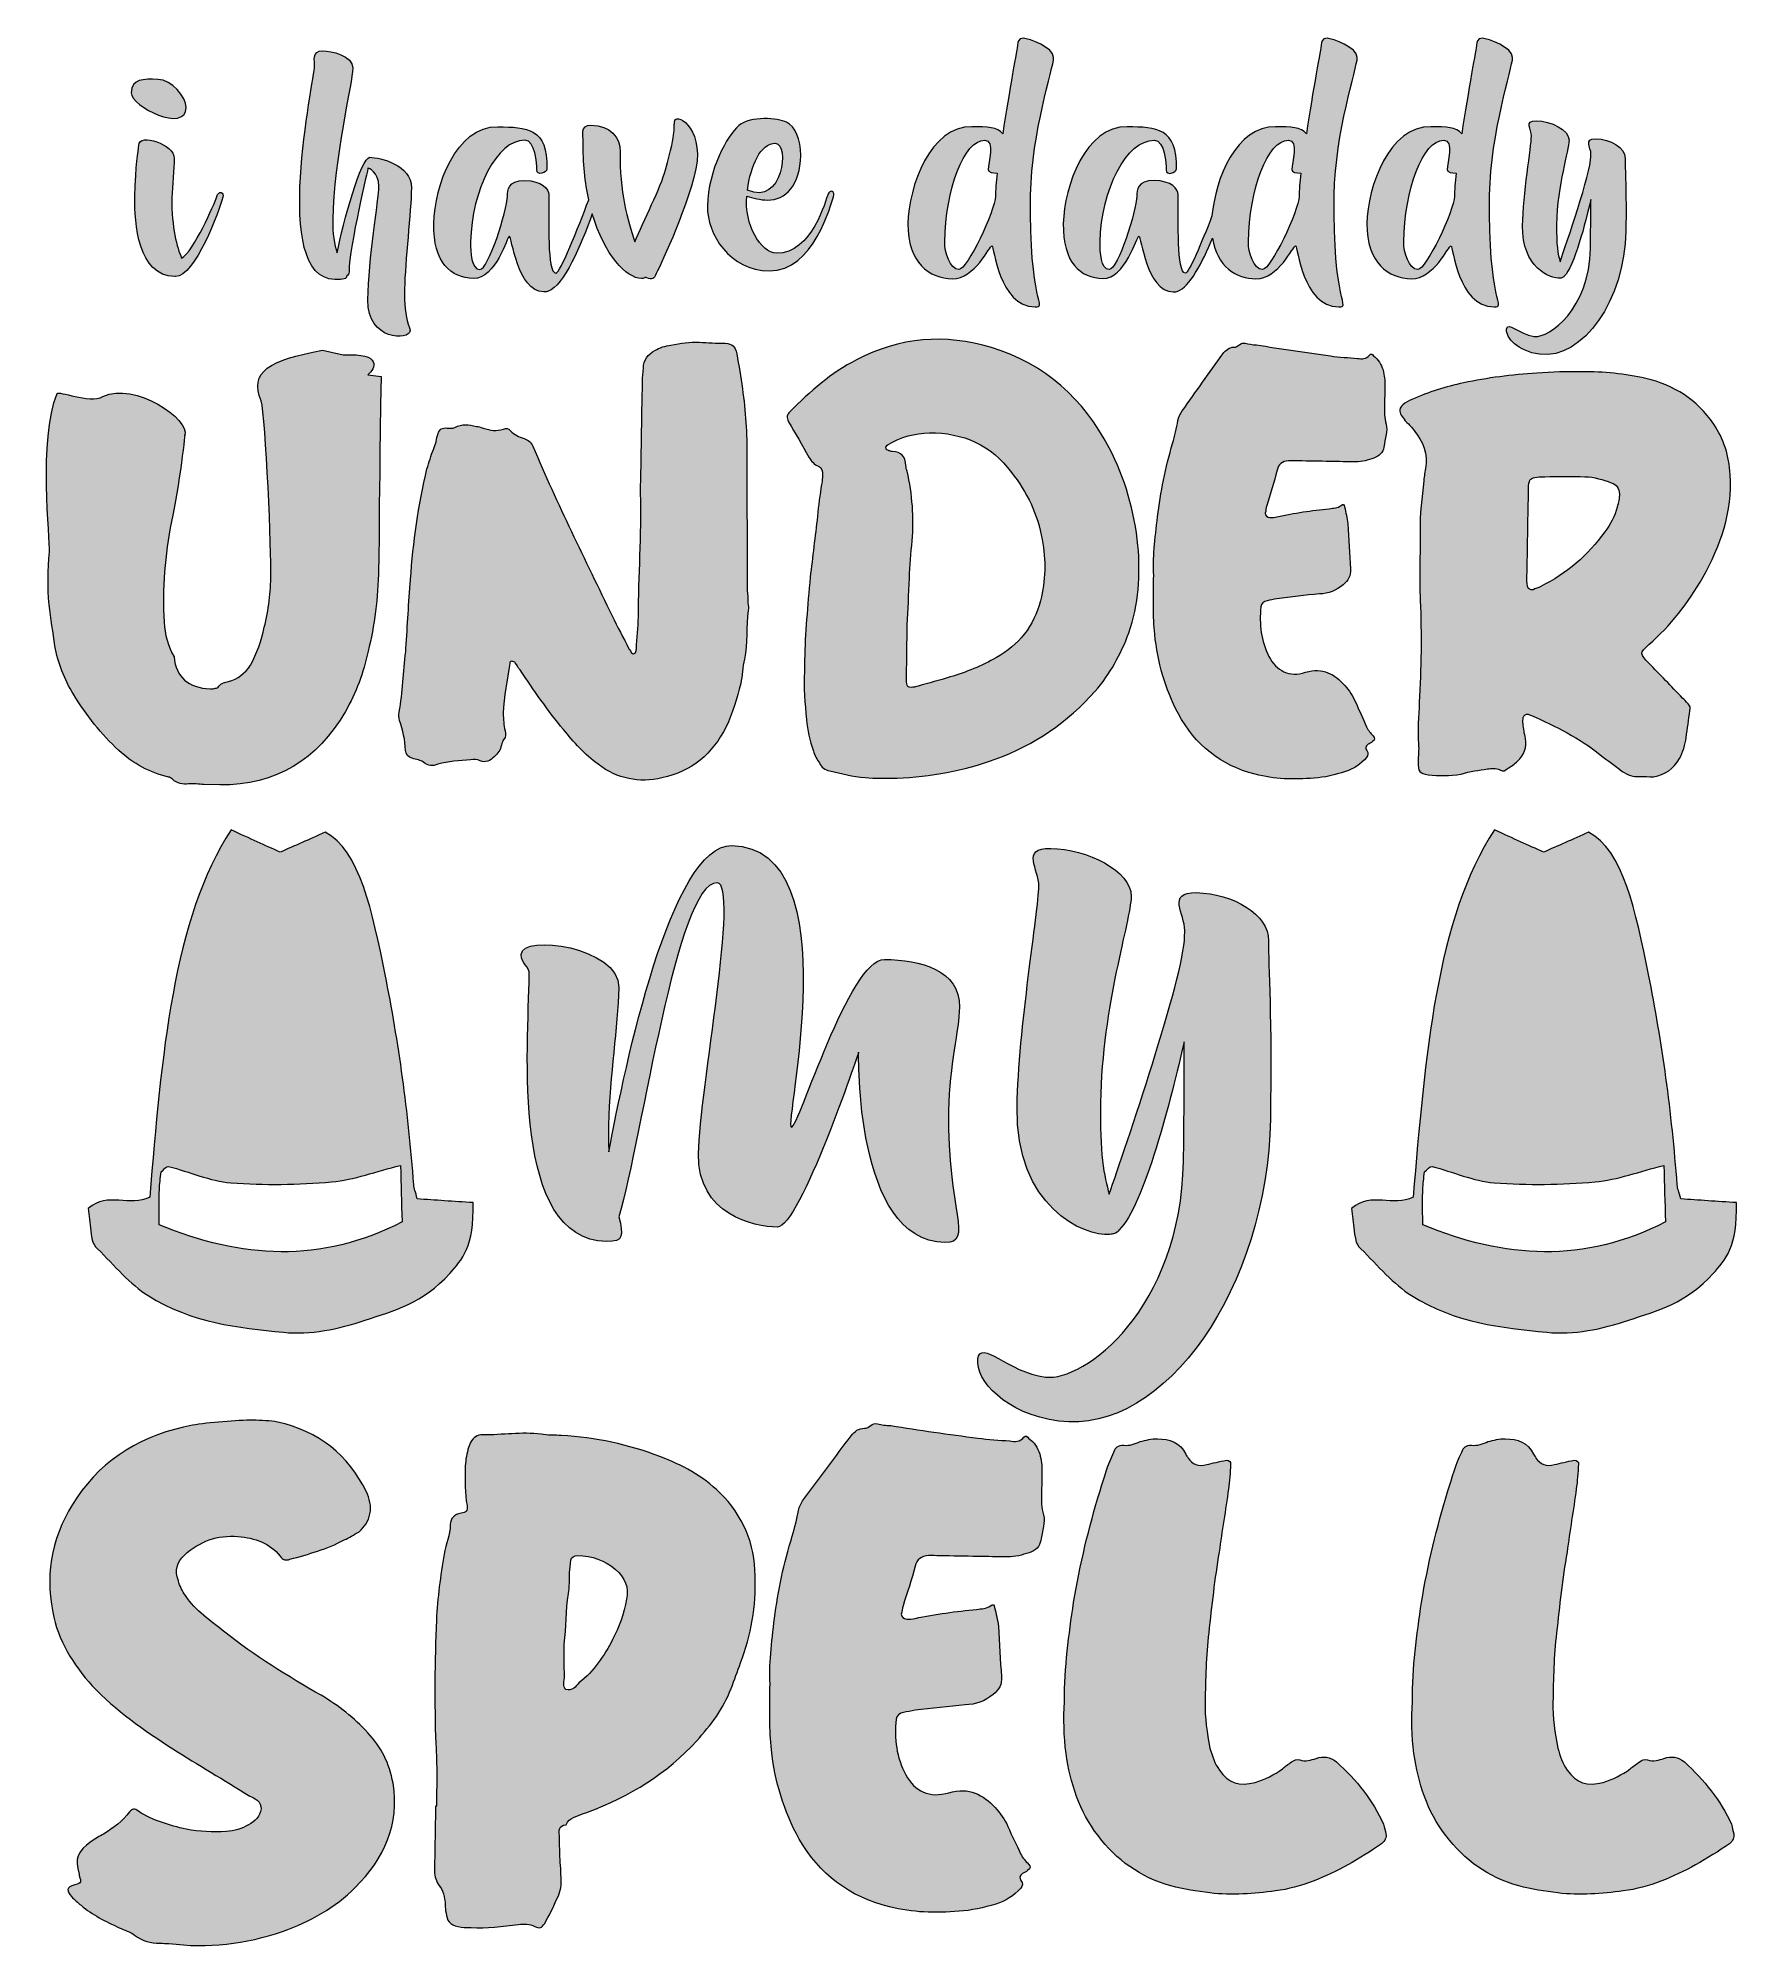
# Model space of a CAD drawing. Header units: inches. Extents: x 0.4 to 5.51, y -5.89 to -0.15.
import ezdxf

# ---------------------------------------------------------------- set-up
doc = ezdxf.new("R2010")
doc.units = ezdxf.units.IN
doc.header["$MEASUREMENT"] = 0
doc.layers.add('Layer 1', color=7, linetype='Continuous')

# ---------------------------------------------------------------- blocks, each defined once
blk = doc.blocks.new('block 2')
at = {"layer": 'Layer 1', "lineweight": 0}
for points, knots in [([(2.5561, -4.7721), (2.5594, -4.8635), (2.5431, -4.9499), (2.5122, -5.0337), (2.5019, -5.0593), (2.4941, -5.0849), (2.4838, -5.1105), (2.4606, -5.171), (2.4228, -5.2219), (2.3802, -5.268), (2.2899, -5.3671), (2.1805, -5.4355), (2.0518, -5.4824), (2.0493, -5.4847), (2.0444, -5.4846), (2.0394, -5.4869), (2.0196, -5.4959), (1.9974, -5.4978), (1.9872, -5.5211), (1.965, -5.523), (1.9648, -5.5371), (1.967, -5.5535), (1.9666, -5.5746), (1.9687, -5.5957), (1.9683, -5.6168), (1.9704, -5.6402), (1.9724, -5.6637), (1.972, -5.6871), (1.9741, -5.7082), (1.9688, -5.7269), (1.9587, -5.7454), (1.9484, -5.771), (1.9357, -5.7942), (1.923, -5.8174), (1.9129, -5.8313), (1.908, -5.8336), (1.8933, -5.8263), (1.8762, -5.8189), (1.8615, -5.8187), (1.8442, -5.8207), (1.7949, -5.8269), (1.7481, -5.8331), (1.7014, -5.8299), (1.6867, -5.8297), (1.6744, -5.8295), (1.6621, -5.8269), (1.6376, -5.8218), (1.628, -5.8076), (1.626, -5.7865), (1.6237, -5.777), (1.6238, -5.77), (1.6239, -5.7607), (1.6219, -5.7395), (1.6174, -5.716), (1.6029, -5.6994), (1.5933, -5.6852), (1.5911, -5.6711), (1.5914, -5.6547), (1.5925, -5.5915), (1.5936, -5.5282), (1.5947, -5.465), (1.5947, -5.465), (1.5971, -5.4651), (1.5971, -5.4651), (1.5982, -5.4018), (1.5993, -5.341), (1.5955, -5.2776), (1.5903, -5.1534), (1.5925, -5.0293), (1.5971, -4.9052), (1.6007, -4.8374), (1.6092, -4.7719), (1.6202, -4.7066), (1.6257, -4.6762), (1.6385, -4.6483), (1.639, -4.6179), (1.6393, -4.5991), (1.6494, -4.5876), (1.6716, -4.5833), (1.6864, -4.5812), (1.6914, -4.5766), (1.6892, -4.5602), (1.6825, -4.5226), (1.6831, -4.4851), (1.6838, -4.4477), (1.6841, -4.4289), (1.6869, -4.4103), (1.6921, -4.3916), (1.6947, -4.3846), (1.6973, -4.3776), (1.6999, -4.3707), (1.7075, -4.3567), (1.72, -4.3476), (1.7372, -4.3479), (1.7962, -4.3489), (1.8529, -4.3382), (1.9118, -4.3463), (1.9314, -4.3489), (1.9536, -4.3493), (1.9732, -4.3497), (2.0764, -4.3562), (2.1744, -4.3766), (2.2697, -4.4134), (2.3357, -4.438), (2.399, -4.4719), (2.4498, -4.522), (2.5199, -4.5911), (2.5553, -4.6761), (2.5561, -4.7721)], [0, 0, 0, 0, 1, 1, 1, 2, 2, 2, 3, 3, 3, 4, 4, 4, 5, 5, 5, 6, 6, 6, 7, 7, 7, 8, 8, 8, 9, 9, 9, 10, 10, 10, 11, 11, 11, 12, 12, 12, 13, 13, 13, 14, 14, 14, 15, 15, 15, 16, 16, 16, 17, 17, 17, 18, 18, 18, 19, 19, 19, 20, 20, 20, 21, 21, 21, 22, 22, 22, 23, 23, 23, 24, 24, 24, 25, 25, 25, 26, 26, 26, 27, 27, 27, 28, 28, 28, 29, 29, 29, 30, 30, 30, 31, 31, 31, 32, 32, 32, 33, 33, 33, 34, 34, 34, 35, 35, 35, 36, 36, 36, 36]), ([(2.1359, -4.7531), (2.1044, -4.7244), (2.0653, -4.712), (2.021, -4.7112), (2.0112, -4.7111), (2.0037, -4.7156), (2.0011, -4.7249), (2.0009, -4.739), (1.9982, -4.7507), (1.998, -4.7624), (1.9976, -4.7834), (1.9973, -4.8045), (1.9944, -4.8255), (1.9862, -4.8769), (1.9877, -4.9261), (1.9819, -4.9776), (1.9814, -5.0103), (1.9808, -5.0408), (1.9827, -5.0736), (1.9825, -5.0877), (1.9748, -5.1063), (1.9869, -5.1135), (2.004, -5.1208), (2.0166, -5.1047), (2.0266, -5.0931), (2.0715, -5.0588), (2.1018, -5.0125), (2.1273, -4.9637), (2.1451, -4.9266), (2.1631, -4.8847), (2.1687, -4.8426), (2.1767, -4.8076), (2.165, -4.777), (2.1359, -4.7531)], [0, 0, 0, 0, 1, 1, 1, 2, 2, 2, 3, 3, 3, 4, 4, 4, 5, 5, 5, 6, 6, 6, 7, 7, 7, 8, 8, 8, 9, 9, 9, 10, 10, 10, 11, 11, 11, 11])]:
    blk.add_open_spline(points, degree=3, knots=knots, dxfattribs=at)
blk = doc.blocks.new('block 3')
at = {"layer": 'Layer 1', "lineweight": 0}
for points, knots in [([(2.6566, -1.3012), (2.6506, -1.2865), (2.6507, -1.2802), (2.6613, -1.27), (2.7209, -1.2104), (2.7846, -1.153), (2.8605, -1.1146), (2.9913, -1.0458), (3.1273, -1.0357), (3.2666, -1.0778), (3.4288, -1.1266), (3.544, -1.2331), (3.6209, -1.3787), (3.6694, -1.4715), (3.6969, -1.5702), (3.7077, -1.6728), (3.7145, -1.7607), (3.7109, -1.8505), (3.6801, -1.9357), (3.656, -2), (3.6236, -2.0601), (3.5788, -2.1115), (3.4957, -2.2041), (3.3962, -2.2735), (3.2785, -2.3153), (3.1838, -2.3513), (3.0832, -2.3683), (2.9828, -2.3729), (2.9493, -2.3723), (2.918, -2.3738), (2.8867, -2.3712), (2.8491, -2.3684), (2.8158, -2.3574), (2.7804, -2.3505), (2.7658, -2.3482), (2.7555, -2.3396), (2.7495, -2.327), (2.7413, -2.3164), (2.7353, -2.3037), (2.7313, -2.2911), (2.7193, -2.2596), (2.7136, -2.2281), (2.71, -2.1967), (2.7066, -2.1486), (2.7012, -2.1004), (2.7041, -2.0524), (2.7043, -2.0419), (2.7044, -2.0336), (2.7047, -2.0169), (2.7061, -1.9375), (2.7139, -1.854), (2.7216, -1.7685), (2.7289, -1.708), (2.7363, -1.6454), (2.7436, -1.5849), (2.7463, -1.5515), (2.751, -1.5203), (2.7558, -1.489), (2.758, -1.4786), (2.7582, -1.4702), (2.7583, -1.4598), (2.7606, -1.4494), (2.7566, -1.4388), (2.7462, -1.4345), (2.7338, -1.4301), (2.7256, -1.4195), (2.7175, -1.4068), (2.6972, -1.3709), (2.6769, -1.335), (2.6566, -1.3012)], [0, 0, 0, 0, 1, 1, 1, 2, 2, 2, 3, 3, 3, 4, 4, 4, 5, 5, 5, 6, 6, 6, 7, 7, 7, 8, 8, 8, 9, 9, 9, 10, 10, 10, 11, 11, 11, 12, 12, 12, 13, 13, 13, 14, 14, 14, 15, 15, 15, 16, 16, 16, 17, 17, 17, 18, 18, 18, 19, 19, 19, 20, 20, 20, 21, 21, 21, 22, 22, 22, 23, 23, 23, 23]), ([(2.9499, -1.3816), (2.9499, -1.3837), (2.954, -1.3859), (2.9582, -1.388), (2.9623, -1.3881), (2.9644, -1.3902), (2.9686, -1.3903), (2.9957, -1.3908), (3.008, -1.4056), (3.0096, -1.4328), (3.0095, -1.4391), (3.0115, -1.4454), (3.0135, -1.4496), (3.029, -1.5188), (3.034, -1.59), (3.0287, -1.6589), (3.0238, -1.6964), (3.0211, -1.734), (3.0204, -1.7716), (3.0175, -1.8196), (3.0167, -1.8677), (3.0138, -1.9115), (3.0129, -1.9637), (3.012, -2.0139), (3.0112, -2.064), (3.011, -2.0724), (3.0109, -2.0807), (3.0128, -2.0891), (3.0127, -2.0954), (3.0168, -2.0997), (3.0252, -2.0998), (3.0314, -2.0999), (3.0398, -2.098), (3.0461, -2.096), (3.0777, -2.0861), (3.1112, -2.0783), (3.1427, -2.0684), (3.1911, -2.0546), (3.2374, -2.0345), (3.2817, -2.0102), (3.3493, -1.9717), (3.3941, -1.916), (3.4143, -1.8391), (3.43, -1.7787), (3.431, -1.7181), (3.4196, -1.6552), (3.4062, -1.5798), (3.374, -1.5123), (3.327, -1.453), (3.2657, -1.3704), (3.1807, -1.3334), (3.0803, -1.3337), (3.0364, -1.335), (2.9944, -1.3468), (2.9564, -1.3692), (2.9522, -1.3712), (2.9479, -1.3753), (2.9499, -1.3816)], [0, 0, 0, 0, 1, 1, 1, 2, 2, 2, 3, 3, 3, 4, 4, 4, 5, 5, 5, 6, 6, 6, 7, 7, 7, 8, 8, 8, 9, 9, 9, 10, 10, 10, 11, 11, 11, 12, 12, 12, 13, 13, 13, 14, 14, 14, 15, 15, 15, 16, 16, 16, 17, 17, 17, 18, 18, 18, 19, 19, 19, 19])]:
    blk.add_open_spline(points, degree=3, knots=knots, dxfattribs=at)
blk = doc.blocks.new('block 4')
at = {"layer": 'Layer 1', "lineweight": 0}
for points, knots in [([(4.5467, -1.3382), (4.5365, -1.3234), (4.5242, -1.3106), (4.5119, -1.2979), (4.5078, -1.2915), (4.5037, -1.2873), (4.4996, -1.2809), (4.4936, -1.2704), (4.4938, -1.2578), (4.5044, -1.2497), (4.5128, -1.2435), (4.5213, -1.2374), (4.5318, -1.2334), (4.5824, -1.2113), (4.6328, -1.1955), (4.6874, -1.1839), (4.7587, -1.1684), (4.832, -1.1592), (4.9073, -1.1543), (4.9534, -1.1509), (4.9973, -1.1496), (5.0433, -1.1504), (5.1081, -1.1494), (5.1727, -1.1568), (5.2352, -1.1704), (5.3205, -1.1907), (5.3887, -1.2337), (5.4397, -1.3078), (5.4703, -1.3522), (5.4861, -1.4047), (5.4893, -1.4591), (5.4957, -1.5721), (5.4605, -1.6739), (5.4066, -1.7691), (5.3634, -1.8457), (5.31, -1.9137), (5.2442, -1.9711), (5.2166, -1.9978), (5.2166, -1.9978), (5.2453, -2.0275), (5.2782, -2.0615), (5.311, -2.0956), (5.3459, -2.1317), (5.35, -2.1359), (5.3562, -2.1423), (5.3623, -2.1487), (5.3685, -2.1551), (5.3705, -2.1614), (5.3682, -2.1697), (5.3636, -2.1968), (5.361, -2.2239), (5.3564, -2.251), (5.3539, -2.2719), (5.3472, -2.2947), (5.3365, -2.3134), (5.3192, -2.3444), (5.2938, -2.3628), (5.2582, -2.3684), (5.2435, -2.3682), (5.231, -2.368), (5.2164, -2.3677), (5.1975, -2.3695), (5.1809, -2.3629), (5.1644, -2.3522), (5.1438, -2.3351), (5.1211, -2.3201), (5.0984, -2.3029), (5.0366, -2.2517), (4.964, -2.217), (4.8915, -2.1844), (4.8873, -2.1822), (4.8831, -2.1821), (4.8811, -2.18), (4.8748, -2.1799), (4.8685, -2.184), (4.8663, -2.1902), (4.8662, -2.1965), (4.864, -2.2027), (4.8659, -2.209), (4.8678, -2.2237), (4.8696, -2.2383), (4.8735, -2.253), (4.8793, -2.2803), (4.8685, -2.3031), (4.8493, -2.3216), (4.8408, -2.3298), (4.8302, -2.338), (4.8197, -2.3441), (4.8133, -2.3502), (4.8049, -2.3542), (4.7966, -2.3478), (4.7842, -2.3413), (4.7716, -2.3432), (4.7591, -2.3451), (4.7339, -2.3488), (4.7067, -2.3525), (4.6794, -2.3604), (4.6458, -2.3661), (4.6124, -2.3655), (4.5811, -2.3629), (4.554, -2.3582), (4.5499, -2.3519), (4.5504, -2.3247), (4.5507, -2.3059), (4.5532, -2.2872), (4.5514, -2.2704), (4.5479, -2.2285), (4.5528, -2.1868), (4.5535, -2.145), (4.5595, -2.0427), (4.5613, -1.9404), (4.5568, -1.8379), (4.5538, -1.7688), (4.5571, -1.6999), (4.5563, -1.6289), (4.5551, -1.5787), (4.5622, -1.5286), (4.5673, -1.4786), (4.5674, -1.4702), (4.5696, -1.464), (4.5697, -1.4577), (4.5809, -1.414), (4.5733, -1.3742), (4.5467, -1.3382)], [0, 0, 0, 0, 1, 1, 1, 2, 2, 2, 3, 3, 3, 4, 4, 4, 5, 5, 5, 6, 6, 6, 7, 7, 7, 8, 8, 8, 9, 9, 9, 10, 10, 10, 11, 11, 11, 12, 12, 12, 13, 13, 13, 14, 14, 14, 15, 15, 15, 16, 16, 16, 17, 17, 17, 18, 18, 18, 19, 19, 19, 20, 20, 20, 21, 21, 21, 22, 22, 22, 23, 23, 23, 24, 24, 24, 25, 25, 25, 26, 26, 26, 27, 27, 27, 28, 28, 28, 29, 29, 29, 30, 30, 30, 31, 31, 31, 32, 32, 32, 33, 33, 33, 34, 34, 34, 35, 35, 35, 36, 36, 36, 37, 37, 37, 38, 38, 38, 39, 39, 39, 40, 40, 40, 41, 41, 41, 41]), ([(4.8778, -1.7661), (4.8777, -1.7745), (4.8775, -1.7849), (4.8794, -1.7954), (4.8814, -1.8038), (4.8876, -1.8081), (4.896, -1.8062), (4.9044, -1.8021), (4.9107, -1.8002), (4.9191, -1.7961), (4.9971, -1.7578), (5.0608, -1.7024), (5.1122, -1.6323), (5.1293, -1.6096), (5.1423, -1.5847), (5.149, -1.5577), (5.1534, -1.5431), (5.1557, -1.5306), (5.156, -1.5181), (5.1542, -1.5013), (5.1481, -1.4887), (5.1315, -1.4842), (5.1066, -1.4754), (5.0795, -1.4666), (5.0524, -1.4661), (5.0127, -1.4654), (4.9709, -1.4647), (4.9312, -1.4661), (4.9228, -1.466), (4.9165, -1.4658), (4.9081, -1.4678), (4.8893, -1.4696), (4.885, -1.4737), (4.8826, -1.4924), (4.8825, -1.5008), (4.8823, -1.5091), (4.8822, -1.5175), (4.8815, -1.5593), (4.8808, -1.599), (4.88, -1.6408), (4.8793, -1.6826), (4.8786, -1.7243), (4.8778, -1.7661)], [0, 0, 0, 0, 1, 1, 1, 2, 2, 2, 3, 3, 3, 4, 4, 4, 5, 5, 5, 6, 6, 6, 7, 7, 7, 8, 8, 8, 9, 9, 9, 10, 10, 10, 11, 11, 11, 12, 12, 12, 13, 13, 13, 14, 14, 14, 14])]:
    blk.add_open_spline(points, degree=3, knots=knots, dxfattribs=at)
blk = doc.blocks.new('block 5')
at = {"layer": 'Layer 1', "lineweight": 0}
for points, knots in [([(2.4125, -0.6522), (2.4145, -0.5414), (2.4725, -0.4402), (2.5071, -0.4101), (2.5426, -0.38), (2.6243, -0.3865), (2.6505, -0.3998), (2.6758, -0.4122), (2.6939, -0.4517), (2.6931, -0.4994), (2.6915, -0.5889), (2.6481, -0.635), (2.5927, -0.634), (2.5723, -0.6337), (2.5485, -0.6273), (2.5307, -0.6219), (2.5224, -0.7061), (2.5729, -0.7931), (2.6198, -0.7939), (2.728, -0.7958), (2.7692, -0.6312), (2.7746, -0.6168), (2.7808, -0.6007), (2.7978, -0.6069), (2.7915, -0.6247), (2.7852, -0.6417), (2.7322, -0.8496), (2.5984, -0.8472), (2.4799, -0.8452), (2.4111, -0.7374), (2.4125, -0.6522)], [0, 0, 0, 0, 1, 1, 1, 2, 2, 2, 3, 3, 3, 4, 4, 4, 5, 5, 5, 6, 6, 6, 7, 7, 7, 8, 8, 8, 9, 9, 9, 10, 10, 10, 10]), ([(2.5327, -0.604), (2.6401, -0.6519), (2.6605, -0.4639), (2.617, -0.4631), (2.5727, -0.4624), (2.5425, -0.53), (2.5327, -0.604)], [0, 0, 0, 0, 1, 1, 1, 2, 2, 2, 2])]:
    blk.add_open_spline(points, degree=3, knots=knots, dxfattribs=at)
blk = doc.blocks.new('block 6')
at = {"layer": 'Layer 1', "lineweight": 0}
for points, knots in [([(3.1492, -0.8708), (3.081, -0.8696), (3.0136, -0.8232), (3.0157, -0.7048), (3.0176, -0.5932), (3.0822, -0.411), (3.2083, -0.4132), (3.2552, -0.414), (3.2841, -0.4145), (3.3008, -0.4344), (3.3201, -0.3069), (3.3455, -0.1718), (3.3455, -0.1675), (3.3456, -0.1607), (3.3467, -0.1471), (3.3629, -0.1474), (3.38, -0.1477), (3.4545, -0.1746), (3.454, -0.2052), (3.4535, -0.2359), (3.3879, -0.4291), (3.3846, -0.6183), (3.3789, -0.9455), (3.4367, -0.9559), (3.3983, -0.9552), (3.2884, -0.9533), (3.2745, -0.7715), (3.2685, -0.7714), (3.2617, -0.7713), (3.2165, -0.8719), (3.1492, -0.8708)], [0, 0, 0, 0, 1, 1, 1, 2, 2, 2, 3, 3, 3, 4, 4, 4, 5, 5, 5, 6, 6, 6, 7, 7, 7, 8, 8, 8, 9, 9, 9, 10, 10, 10, 10]), ([(3.2788, -0.6224), (3.2791, -0.6045), (3.2812, -0.5807), (3.2843, -0.5526), (3.2706, -0.5532), (3.257, -0.5504), (3.2572, -0.5419), (3.2575, -0.5232), (3.2783, -0.4545), (3.2468, -0.4539), (3.1837, -0.4528), (3.1291, -0.6028), (3.1264, -0.7596), (3.1258, -0.7911), (3.1428, -0.8425), (3.1684, -0.843), (3.194, -0.8434), (3.278, -0.6667), (3.2788, -0.6224)], [0, 0, 0, 0, 1, 1, 1, 2, 2, 2, 3, 3, 3, 4, 4, 4, 5, 5, 5, 6, 6, 6, 6])]:
    blk.add_open_spline(points, degree=3, knots=knots, dxfattribs=at)
blk = doc.blocks.new('block 7')
at = {"layer": 'Layer 1', "lineweight": 0}
for points, knots in [([(4.3117, -0.9552), (4.2018, -0.9533), (4.1879, -0.7715), (4.1819, -0.7714), (4.1751, -0.7713), (4.1299, -0.8719), (4.0625, -0.8708), (4.0034, -0.8698), (3.945, -0.8347), (3.9318, -0.7482), (3.9007, -0.8233), (3.8622, -0.8962), (3.8273, -0.9079), (3.8247, -0.9095), (3.8196, -0.9103), (3.8136, -0.9102), (3.7335, -0.9088), (3.7168, -0.7423), (3.7108, -0.7422), (3.704, -0.7421), (3.6694, -0.871), (3.602, -0.8699), (3.5347, -0.8687), (3.481, -0.8226), (3.483, -0.7041), (3.485, -0.5925), (3.5495, -0.4112), (3.6756, -0.4134), (3.7634, -0.4149), (3.8256, -0.416), (3.8234, -0.5404), (3.8232, -0.5523), (3.7924, -0.562), (3.7927, -0.5433), (3.793, -0.5237), (3.7883, -0.4546), (3.7567, -0.454), (3.6732, -0.4526), (3.5965, -0.603), (3.5937, -0.7598), (3.5932, -0.7913), (3.5957, -0.8425), (3.6213, -0.8429), (3.6468, -0.8434), (3.7036, -0.6662), (3.7044, -0.6219), (3.7047, -0.6048), (3.7052, -0.5742), (3.7563, -0.5751), (3.8083, -0.576), (3.8292, -0.6002), (3.8289, -0.6181), (3.8288, -0.6232), (3.8287, -0.6275), (3.8287, -0.6317), (3.8302, -0.6897), (3.8223, -0.8532), (3.8504, -0.8537), (3.8609, -0.8539), (3.8992, -0.7616), (3.9303, -0.6816), (3.9399, -0.5697), (4.0039, -0.4112), (4.1217, -0.4132), (4.1685, -0.414), (4.1975, -0.4145), (4.2142, -0.4344), (4.2335, -0.3069), (4.2588, -0.1718), (4.2589, -0.1675), (4.259, -0.1607), (4.2601, -0.1471), (4.2763, -0.1474), (4.2933, -0.1477), (4.3679, -0.1746), (4.3674, -0.2052), (4.3668, -0.2359), (4.3012, -0.4291), (4.2979, -0.6183), (4.2922, -0.9455), (4.35, -0.9559), (4.3117, -0.9552)], [0, 0, 0, 0, 1, 1, 1, 2, 2, 2, 3, 3, 3, 4, 4, 4, 5, 5, 5, 6, 6, 6, 7, 7, 7, 8, 8, 8, 9, 9, 9, 10, 10, 10, 11, 11, 11, 12, 12, 12, 13, 13, 13, 14, 14, 14, 15, 15, 15, 16, 16, 16, 17, 17, 17, 18, 18, 18, 19, 19, 19, 20, 20, 20, 21, 21, 21, 22, 22, 22, 23, 23, 23, 24, 24, 24, 25, 25, 25, 26, 26, 26, 27, 27, 27, 27]), ([(4.1977, -0.5526), (4.184, -0.5532), (4.1704, -0.5504), (4.1706, -0.5419), (4.1709, -0.5232), (4.1917, -0.4545), (4.1602, -0.4539), (4.0971, -0.4528), (4.0425, -0.6028), (4.0398, -0.7596), (4.0392, -0.7911), (4.0562, -0.8425), (4.0818, -0.843), (4.1074, -0.8434), (4.1914, -0.6667), (4.1922, -0.6224), (4.1925, -0.6045), (4.1946, -0.5807), (4.1977, -0.5526)], [0, 0, 0, 0, 1, 1, 1, 2, 2, 2, 3, 3, 3, 4, 4, 4, 5, 5, 5, 6, 6, 6, 6])]:
    blk.add_open_spline(points, degree=3, knots=knots, dxfattribs=at)
blk = doc.blocks.new('block 8')
at = {"layer": 'Layer 1', "lineweight": 0}
for points, knots in [([(4.3964, -0.7048), (4.3983, -0.5932), (4.4629, -0.411), (4.589, -0.4132), (4.6359, -0.414), (4.6648, -0.4145), (4.6816, -0.4344), (4.7008, -0.3069), (4.7262, -0.1718), (4.7263, -0.1675), (4.7264, -0.1607), (4.7275, -0.1471), (4.7437, -0.1474), (4.7607, -0.1477), (4.8352, -0.1746), (4.8347, -0.2052), (4.8342, -0.2359), (4.7686, -0.4291), (4.7653, -0.6183), (4.7596, -0.9455), (4.8174, -0.9559), (4.779, -0.9552), (4.6691, -0.9533), (4.6552, -0.7715), (4.6493, -0.7714), (4.6424, -0.7713), (4.5972, -0.8719), (4.5299, -0.8708), (4.4617, -0.8696), (4.3943, -0.8232), (4.3964, -0.7048)], [0, 0, 0, 0, 1, 1, 1, 2, 2, 2, 3, 3, 3, 4, 4, 4, 5, 5, 5, 6, 6, 6, 7, 7, 7, 8, 8, 8, 9, 9, 9, 10, 10, 10, 10]), ([(4.5071, -0.7596), (4.5066, -0.7911), (4.5236, -0.8425), (4.5491, -0.843), (4.5747, -0.8434), (4.6588, -0.6667), (4.6595, -0.6224), (4.6598, -0.6045), (4.662, -0.5807), (4.665, -0.5526), (4.6514, -0.5532), (4.6378, -0.5504), (4.6379, -0.5419), (4.6382, -0.5232), (4.659, -0.4545), (4.6275, -0.4539), (4.5645, -0.4528), (4.5098, -0.6028), (4.5071, -0.7596)], [0, 0, 0, 0, 1, 1, 1, 2, 2, 2, 3, 3, 3, 4, 4, 4, 5, 5, 5, 6, 6, 6, 6])]:
    blk.add_open_spline(points, degree=3, knots=knots, dxfattribs=at)
blk = doc.blocks.new('block 9')
at = {"layer": 'Layer 1', "lineweight": 0}
for points, knots in [([(5.4378, -3.8628), (5.3582, -3.9518), (5.2699, -3.9741), (5.1838, -4.0031), (5.1026, -4.0303), (5.0192, -4.0477), (4.9374, -4.0394), (4.8008, -4.0257), (4.6629, -4.0118), (4.5302, -3.9289), (4.4778, -3.8962), (4.4285, -3.8384), (4.3785, -3.7885), (4.3602, -3.7702), (4.3612, -3.7655), (4.3504, -3.6668), (4.4104, -3.6147), (4.4754, -3.6649), (4.5355, -3.6329), (4.571, -3.2111), (4.6049, -2.7924), (4.7806, -2.5285), (4.8389, -2.555), (4.8817, -2.5745), (4.9278, -2.5955), (4.9701, -2.5767), (5.0157, -2.5565), (5.0632, -2.5355), (5.1667, -2.5873), (5.2057, -2.7755), (5.2435, -2.9632), (5.2844, -3.1661), (5.3135, -3.3772), (5.3298, -3.5963), (5.3306, -3.6069), (5.3347, -3.6164), (5.3403, -3.6385), (5.3936, -3.642), (5.4502, -3.6457), (5.508, -3.6495), (5.512, -3.7824), (5.4742, -3.822), (5.4378, -3.8628)], [0, 0, 0, 0, 1, 1, 1, 2, 2, 2, 3, 3, 3, 4, 4, 4, 5, 5, 5, 6, 6, 6, 7, 7, 7, 8, 8, 8, 9, 9, 9, 10, 10, 10, 11, 11, 11, 12, 12, 12, 13, 13, 13, 14, 14, 14, 14]), ([(5.2944, -3.7076), (5.2927, -3.644), (5.2914, -3.5987), (5.2897, -3.5375), (5.2169, -3.5556), (5.15, -3.581), (5.0827, -3.587), (4.9817, -3.5959), (4.8803, -3.5975), (4.7793, -3.5898), (4.7168, -3.5851), (4.6547, -3.5565), (4.5923, -3.5408), (4.5853, -3.539), (4.5775, -3.551), (4.5697, -3.5568), (4.5676, -3.5768), (4.565, -3.5936), (4.5644, -3.6107), (4.5635, -3.6344), (4.5641, -3.6583), (4.5641, -3.716), (4.8109, -3.8184), (5.0506, -3.8328), (5.2944, -3.7076)], [0, 0, 0, 0, 1, 1, 1, 2, 2, 2, 3, 3, 3, 4, 4, 4, 5, 5, 5, 6, 6, 6, 7, 7, 7, 8, 8, 8, 8])]:
    blk.add_open_spline(points, degree=3, knots=knots, dxfattribs=at)
blk = doc.blocks.new('block 10')
at = {"layer": 'Layer 1', "lineweight": 0}
for points, knots in [([(1.7074, -3.6495), (1.7114, -3.7824), (1.6736, -3.822), (1.6371, -3.8628), (1.5575, -3.9518), (1.4693, -3.9741), (1.3831, -4.0031), (1.302, -4.0303), (1.2185, -4.0477), (1.1368, -4.0394), (1.0001, -4.0257), (0.8622, -4.0118), (0.7296, -3.9289), (0.6771, -3.8962), (0.6278, -3.8384), (0.5778, -3.7885), (0.5595, -3.7702), (0.5605, -3.7655), (0.5498, -3.6668), (0.6098, -3.6147), (0.6747, -3.6649), (0.7348, -3.6329), (0.7703, -3.2111), (0.8043, -2.7924), (0.98, -2.5285), (1.0382, -2.555), (1.0811, -2.5745), (1.1271, -2.5955), (1.1695, -2.5767), (1.215, -2.5565), (1.2625, -2.5355), (1.366, -2.5873), (1.4051, -2.7755), (1.4429, -2.9632), (1.4837, -3.1661), (1.5128, -3.3772), (1.5292, -3.5963), (1.53, -3.6069), (1.5341, -3.6164), (1.5397, -3.6385), (1.5929, -3.642), (1.6495, -3.6457), (1.7074, -3.6495)], [0, 0, 0, 0, 1, 1, 1, 2, 2, 2, 3, 3, 3, 4, 4, 4, 5, 5, 5, 6, 6, 6, 7, 7, 7, 8, 8, 8, 9, 9, 9, 10, 10, 10, 11, 11, 11, 12, 12, 12, 13, 13, 13, 14, 14, 14, 14]), ([(1.4937, -3.7076), (1.492, -3.644), (1.4907, -3.5987), (1.4891, -3.5375), (1.4163, -3.5556), (1.3493, -3.581), (1.282, -3.587), (1.181, -3.5959), (1.0797, -3.5975), (0.9787, -3.5898), (0.9162, -3.5851), (0.8541, -3.5565), (0.7917, -3.5408), (0.7846, -3.539), (0.7768, -3.551), (0.769, -3.5568), (0.767, -3.5768), (0.7643, -3.5936), (0.7637, -3.6107), (0.7628, -3.6344), (0.7635, -3.6583), (0.7635, -3.716), (1.0103, -3.8184), (1.25, -3.8328), (1.4937, -3.7076)], [0, 0, 0, 0, 1, 1, 1, 2, 2, 2, 3, 3, 3, 4, 4, 4, 5, 5, 5, 6, 6, 6, 7, 7, 7, 8, 8, 8, 8])]:
    blk.add_open_spline(points, degree=3, knots=knots, dxfattribs=at)

msp = doc.modelspace()

# ---------------------------------------------------------------- hatches: boundary and pattern name
at = {"layer": 'Layer 1', "true_color": 0x96724b}
h = msp.add_hatch(color=35, dxfattribs=at)
h.dxf.hatch_style = 2
edge = h.paths.add_edge_path()
edge.add_spline(control_points=[(0.6791, -0.3112), (0.6799, -0.2678), (0.7165, -0.2701), (0.7591, -0.2709), (0.8008, -0.2716), (0.8451, -0.3235), (0.8446, -0.3559), (0.8432, -0.4326), (0.6784, -0.3538), (0.6791, -0.3112)], knot_values=[0, 0, 0, 0, 1, 1, 1, 2, 2, 2, 3, 3, 3, 3], degree=3, periodic=1)
edge = h.paths.add_edge_path()
edge.add_spline(control_points=[(0.8015, -0.6271), (0.8021, -0.5904), (0.8081, -0.5394), (0.8087, -0.5087), (0.8094, -0.4661), (0.7026, -0.431), (0.702, -0.4685), (0.7016, -0.4898), (0.6916, -0.5254), (0.6899, -0.6243), (0.6885, -0.7027), (0.6994, -0.8623), (0.8101, -0.8642), (0.811, -0.8642), (0.811, -0.8642), (0.8118, -0.8642), (0.8706, -0.8652), (0.944, -0.6653), (0.9549, -0.6255), (0.9586, -0.6119), (0.9426, -0.6022), (0.9362, -0.6234), (0.9299, -0.6455), (0.866, -0.7901), (0.8307, -0.8083), (0.8168, -0.7756), (0.7999, -0.7182), (0.8015, -0.6271)], knot_values=[0, 0, 0, 0, 1, 1, 1, 2, 2, 2, 3, 3, 3, 4, 4, 4, 5, 5, 5, 6, 6, 6, 7, 7, 7, 8, 8, 8, 9, 9, 9, 9], degree=3, periodic=1)
edge = h.paths.add_edge_path()
edge.add_spline(control_points=[(1.2913, -0.8726), (1.3186, -0.8731), (1.328, -0.8707), (1.3273, -0.8622), (1.3316, -0.8597), (1.3342, -0.8555), (1.3343, -0.8495), (1.3357, -0.7702), (1.3918, -0.5368), (1.3918, -0.5368), (1.3918, -0.5368), (1.4248, -0.551), (1.4241, -0.5919), (1.4233, -0.6337), (1.393, -0.8113), (1.3908, -0.934), (1.3887, -1.0576), (1.5174, -1.0573), (1.5179, -1.0266), (1.5182, -1.0138), (1.4996, -0.9998), (1.5014, -0.901), (1.5027, -0.8217), (1.5208, -0.6669), (1.522, -0.597), (1.5232, -0.528), (1.4273, -0.5059), (1.3966, -0.5054), (1.371, -0.5049), (1.3164, -0.7017), (1.2987, -0.7926), (1.2906, -0.7678), (1.2843, -0.7344), (1.2851, -0.6926), (1.2882, -0.5128), (1.3452, -0.276), (1.3458, -0.2377), (1.3465, -0.1985), (1.2794, -0.1854), (1.2555, -0.1849), (1.2206, -0.1843), (1.2311, -0.2178), (1.2309, -0.2305), (1.2302, -0.2706), (1.097, -0.8692), (1.2913, -0.8726)], knot_values=[0, 0, 0, 0, 1, 1, 1, 2, 2, 2, 3, 3, 3, 4, 4, 4, 5, 5, 5, 6, 6, 6, 7, 7, 7, 8, 8, 8, 9, 9, 9, 10, 10, 10, 11, 11, 11, 12, 12, 12, 13, 13, 13, 14, 14, 14, 15, 15, 15, 15], degree=3, periodic=1)
edge = h.paths.add_edge_path()
edge.add_spline(control_points=[(1.92, -0.9102), (1.9259, -0.9103), (1.9311, -0.9095), (1.9337, -0.9079), (1.98, -0.8924), (2.0328, -0.7687), (2.0662, -0.6757), (2.1029, -0.8004), (2.1688, -0.869), (2.2141, -0.8698), (2.2201, -0.8699), (2.2236, -0.8683), (2.2253, -0.8657), (2.2397, -0.8728), (2.2516, -0.873), (2.2552, -0.862), (2.2552, -0.862), (2.332, -0.7082), (2.372, -0.5657), (2.412, -0.424), (2.3217, -0.3704), (2.3145, -0.395), (2.3081, -0.4197), (2.3226, -0.4165), (2.2863, -0.5429), (2.2726, -0.5946), (2.2197, -0.6986), (2.1939, -0.7595), (2.172, -0.6969), (2.148, -0.607), (2.15, -0.4885), (2.1508, -0.445), (2.1207, -0.4096), (2.0619, -0.4085), (2.0287, -0.408), (2.0392, -0.4405), (2.0389, -0.4567), (2.0378, -0.5228), (2.0441, -0.5818), (2.0553, -0.6331), (2.0232, -0.7179), (1.9695, -0.8539), (1.9568, -0.8537), (1.9286, -0.8532), (1.9366, -0.6897), (1.9351, -0.6317), (1.9351, -0.6275), (1.9352, -0.6232), (1.9353, -0.6181), (1.9356, -0.6002), (1.9147, -0.576), (1.8627, -0.5751), (1.8116, -0.5742), (1.8111, -0.6048), (1.8108, -0.6219), (1.81, -0.6662), (1.7532, -0.8434), (1.7276, -0.8429), (1.7021, -0.8425), (1.6996, -0.7913), (1.7001, -0.7598), (1.7028, -0.603), (1.7796, -0.4526), (1.8631, -0.454), (1.8947, -0.4546), (1.8994, -0.5237), (1.8991, -0.5433), (1.8988, -0.562), (1.9296, -0.5523), (1.9298, -0.5404), (1.932, -0.416), (1.8698, -0.4149), (1.782, -0.4134), (1.6559, -0.4112), (1.5914, -0.5925), (1.5894, -0.7041), (1.5874, -0.8226), (1.6411, -0.8687), (1.7084, -0.8699), (1.7758, -0.871), (1.8104, -0.7421), (1.8172, -0.7422), (1.8232, -0.7423), (1.8399, -0.9088), (1.92, -0.9102)], knot_values=[0, 0, 0, 0, 1, 1, 1, 2, 2, 2, 3, 3, 3, 4, 4, 4, 5, 5, 5, 6, 6, 6, 7, 7, 7, 8, 8, 8, 9, 9, 9, 10, 10, 10, 11, 11, 11, 12, 12, 12, 13, 13, 13, 14, 14, 14, 15, 15, 15, 16, 16, 16, 17, 17, 17, 18, 18, 18, 19, 19, 19, 20, 20, 20, 21, 21, 21, 22, 22, 22, 23, 23, 23, 24, 24, 24, 25, 25, 25, 26, 26, 26, 27, 27, 27, 28, 28, 28, 28], degree=3, periodic=1)
edge = h.paths.add_edge_path()
edge.add_spline(control_points=[(2.4125, -0.6522), (2.4145, -0.5414), (2.4725, -0.4402), (2.5071, -0.4101), (2.5426, -0.38), (2.6243, -0.3865), (2.6505, -0.3998), (2.6758, -0.4122), (2.6939, -0.4517), (2.6931, -0.4994), (2.6915, -0.5889), (2.6481, -0.635), (2.5927, -0.634), (2.5723, -0.6337), (2.5485, -0.6273), (2.5307, -0.6219), (2.5224, -0.7061), (2.5729, -0.7931), (2.6198, -0.7939), (2.728, -0.7958), (2.7692, -0.6312), (2.7746, -0.6168), (2.7808, -0.6007), (2.7978, -0.6069), (2.7915, -0.6247), (2.7852, -0.6417), (2.7322, -0.8496), (2.5984, -0.8472), (2.4799, -0.8452), (2.4111, -0.7374), (2.4125, -0.6522)], knot_values=[0, 0, 0, 0, 1, 1, 1, 2, 2, 2, 3, 3, 3, 4, 4, 4, 5, 5, 5, 6, 6, 6, 7, 7, 7, 8, 8, 8, 9, 9, 9, 10, 10, 10, 10], degree=3, periodic=1)
edge = h.paths.add_edge_path()
edge.add_spline(control_points=[(2.5327, -0.604), (2.6401, -0.6519), (2.6605, -0.4639), (2.617, -0.4631), (2.5727, -0.4624), (2.5425, -0.53), (2.5327, -0.604)], knot_values=[0, 0, 0, 0, 1, 1, 1, 2, 2, 2, 2], degree=3, periodic=1)
edge = h.paths.add_edge_path()
edge.add_spline(control_points=[(3.1492, -0.8708), (3.081, -0.8696), (3.0136, -0.8232), (3.0157, -0.7048), (3.0176, -0.5932), (3.0822, -0.411), (3.2083, -0.4132), (3.2552, -0.414), (3.2841, -0.4145), (3.3008, -0.4344), (3.3201, -0.3069), (3.3455, -0.1718), (3.3455, -0.1675), (3.3456, -0.1607), (3.3467, -0.1471), (3.3629, -0.1474), (3.38, -0.1477), (3.4545, -0.1746), (3.454, -0.2052), (3.4535, -0.2359), (3.3879, -0.4291), (3.3846, -0.6183), (3.3789, -0.9455), (3.4367, -0.9559), (3.3983, -0.9552), (3.2884, -0.9533), (3.2745, -0.7715), (3.2685, -0.7714), (3.2617, -0.7713), (3.2165, -0.8719), (3.1492, -0.8708)], knot_values=[0, 0, 0, 0, 1, 1, 1, 2, 2, 2, 3, 3, 3, 4, 4, 4, 5, 5, 5, 6, 6, 6, 7, 7, 7, 8, 8, 8, 9, 9, 9, 10, 10, 10, 10], degree=3, periodic=1)
edge = h.paths.add_edge_path()
edge.add_spline(control_points=[(3.2788, -0.6224), (3.2791, -0.6045), (3.2812, -0.5807), (3.2843, -0.5526), (3.2706, -0.5532), (3.257, -0.5504), (3.2572, -0.5419), (3.2575, -0.5232), (3.2783, -0.4545), (3.2468, -0.4539), (3.1837, -0.4528), (3.1291, -0.6028), (3.1264, -0.7596), (3.1258, -0.7911), (3.1428, -0.8425), (3.1684, -0.843), (3.194, -0.8434), (3.278, -0.6667), (3.2788, -0.6224)], knot_values=[0, 0, 0, 0, 1, 1, 1, 2, 2, 2, 3, 3, 3, 4, 4, 4, 5, 5, 5, 6, 6, 6, 6], degree=3, periodic=1)
edge = h.paths.add_edge_path()
edge.add_spline(control_points=[(4.3117, -0.9552), (4.2018, -0.9533), (4.1879, -0.7715), (4.1819, -0.7714), (4.1751, -0.7713), (4.1299, -0.8719), (4.0625, -0.8708), (4.0034, -0.8698), (3.945, -0.8347), (3.9318, -0.7482), (3.9007, -0.8233), (3.8622, -0.8962), (3.8273, -0.9079), (3.8247, -0.9095), (3.8196, -0.9103), (3.8136, -0.9102), (3.7335, -0.9088), (3.7168, -0.7423), (3.7108, -0.7422), (3.704, -0.7421), (3.6694, -0.871), (3.602, -0.8699), (3.5347, -0.8687), (3.481, -0.8226), (3.483, -0.7041), (3.485, -0.5925), (3.5495, -0.4112), (3.6756, -0.4134), (3.7634, -0.4149), (3.8256, -0.416), (3.8234, -0.5404), (3.8232, -0.5523), (3.7924, -0.562), (3.7927, -0.5433), (3.793, -0.5237), (3.7883, -0.4546), (3.7567, -0.454), (3.6732, -0.4526), (3.5965, -0.603), (3.5937, -0.7598), (3.5932, -0.7913), (3.5957, -0.8425), (3.6213, -0.8429), (3.6468, -0.8434), (3.7036, -0.6662), (3.7044, -0.6219), (3.7047, -0.6048), (3.7052, -0.5742), (3.7563, -0.5751), (3.8083, -0.576), (3.8292, -0.6002), (3.8289, -0.6181), (3.8288, -0.6232), (3.8287, -0.6275), (3.8287, -0.6317), (3.8302, -0.6897), (3.8223, -0.8532), (3.8504, -0.8537), (3.8609, -0.8539), (3.8992, -0.7616), (3.9303, -0.6816), (3.9399, -0.5697), (4.0039, -0.4112), (4.1217, -0.4132), (4.1685, -0.414), (4.1975, -0.4145), (4.2142, -0.4344), (4.2335, -0.3069), (4.2588, -0.1718), (4.2589, -0.1675), (4.259, -0.1607), (4.2601, -0.1471), (4.2763, -0.1474), (4.2933, -0.1477), (4.3679, -0.1746), (4.3674, -0.2052), (4.3668, -0.2359), (4.3012, -0.4291), (4.2979, -0.6183), (4.2922, -0.9455), (4.35, -0.9559), (4.3117, -0.9552)], knot_values=[0, 0, 0, 0, 1, 1, 1, 2, 2, 2, 3, 3, 3, 4, 4, 4, 5, 5, 5, 6, 6, 6, 7, 7, 7, 8, 8, 8, 9, 9, 9, 10, 10, 10, 11, 11, 11, 12, 12, 12, 13, 13, 13, 14, 14, 14, 15, 15, 15, 16, 16, 16, 17, 17, 17, 18, 18, 18, 19, 19, 19, 20, 20, 20, 21, 21, 21, 22, 22, 22, 23, 23, 23, 24, 24, 24, 25, 25, 25, 26, 26, 26, 27, 27, 27, 27], degree=3, periodic=1)
edge = h.paths.add_edge_path()
edge.add_spline(control_points=[(4.1977, -0.5526), (4.184, -0.5532), (4.1704, -0.5504), (4.1706, -0.5419), (4.1709, -0.5232), (4.1917, -0.4545), (4.1602, -0.4539), (4.0971, -0.4528), (4.0425, -0.6028), (4.0398, -0.7596), (4.0392, -0.7911), (4.0562, -0.8425), (4.0818, -0.843), (4.1074, -0.8434), (4.1914, -0.6667), (4.1922, -0.6224), (4.1925, -0.6045), (4.1946, -0.5807), (4.1977, -0.5526)], knot_values=[0, 0, 0, 0, 1, 1, 1, 2, 2, 2, 3, 3, 3, 4, 4, 4, 5, 5, 5, 6, 6, 6, 6], degree=3, periodic=1)
edge = h.paths.add_edge_path()
edge.add_spline(control_points=[(4.3964, -0.7048), (4.3983, -0.5932), (4.4629, -0.411), (4.589, -0.4132), (4.6359, -0.414), (4.6648, -0.4145), (4.6816, -0.4344), (4.7008, -0.3069), (4.7262, -0.1718), (4.7263, -0.1675), (4.7264, -0.1607), (4.7275, -0.1471), (4.7437, -0.1474), (4.7607, -0.1477), (4.8352, -0.1746), (4.8347, -0.2052), (4.8342, -0.2359), (4.7686, -0.4291), (4.7653, -0.6183), (4.7596, -0.9455), (4.8174, -0.9559), (4.779, -0.9552), (4.6691, -0.9533), (4.6552, -0.7715), (4.6493, -0.7714), (4.6424, -0.7713), (4.5972, -0.8719), (4.5299, -0.8708), (4.4617, -0.8696), (4.3943, -0.8232), (4.3964, -0.7048)], knot_values=[0, 0, 0, 0, 1, 1, 1, 2, 2, 2, 3, 3, 3, 4, 4, 4, 5, 5, 5, 6, 6, 6, 7, 7, 7, 8, 8, 8, 9, 9, 9, 10, 10, 10, 10], degree=3, periodic=1)
edge = h.paths.add_edge_path()
edge.add_spline(control_points=[(4.5071, -0.7596), (4.5066, -0.7911), (4.5236, -0.8425), (4.5491, -0.843), (4.5747, -0.8434), (4.6588, -0.6667), (4.6595, -0.6224), (4.6598, -0.6045), (4.662, -0.5807), (4.665, -0.5526), (4.6514, -0.5532), (4.6378, -0.5504), (4.6379, -0.5419), (4.6382, -0.5232), (4.659, -0.4545), (4.6275, -0.4539), (4.5645, -0.4528), (4.5098, -0.6028), (4.5071, -0.7596)], knot_values=[0, 0, 0, 0, 1, 1, 1, 2, 2, 2, 3, 3, 3, 4, 4, 4, 5, 5, 5, 6, 6, 6, 6], degree=3, periodic=1)
edge = h.paths.add_edge_path()
edge.add_spline(control_points=[(4.9785, -0.8688), (4.9802, -0.8688), (4.982, -0.868), (4.9828, -0.868), (4.9862, -0.8672), (4.9888, -0.8656), (4.9897, -0.863), (5.02, -0.8354), (5.0539, -0.7005), (5.0696, -0.6326), (5.0696, -0.6828), (5.0695, -0.7374), (5.0688, -0.7792), (5.0656, -0.9607), (4.9464, -1.0498), (4.8996, -1.0439), (4.8528, -1.0379), (4.8195, -0.9964), (4.8165, -1.022), (4.8135, -1.0475), (4.8502, -1.089), (4.9157, -1.0979), (5.0467, -1.1146), (5.1718, -0.9327), (5.1753, -0.7273), (5.1775, -0.6054), (5.1727, -0.5389), (5.1732, -0.5082), (5.1737, -0.4767), (5.129, -0.4503), (5.0847, -0.4495), (5.0472, -0.4489), (5.0706, -0.4757), (5.0703, -0.4962), (5.0702, -0.4979), (5.0702, -0.5004), (5.0701, -0.503), (5.0693, -0.5533), (4.9966, -0.7643), (4.9777, -0.8193), (4.9712, -0.7988), (4.9658, -0.7671), (4.9669, -0.7075), (4.969, -0.5856), (5.004, -0.4848), (5.0045, -0.4541), (5.0051, -0.4226), (4.9501, -0.3961), (4.9058, -0.3953), (4.8683, -0.3946), (4.8917, -0.4215), (4.8913, -0.4419), (4.8908, -0.4709), (4.8661, -0.6188), (4.8645, -0.7117), (4.8623, -0.8352), (4.9469, -0.8716), (4.9785, -0.8688)], knot_values=[0, 0, 0, 0, 1, 1, 1, 2, 2, 2, 3, 3, 3, 4, 4, 4, 5, 5, 5, 6, 6, 6, 7, 7, 7, 8, 8, 8, 9, 9, 9, 10, 10, 10, 11, 11, 11, 12, 12, 12, 13, 13, 13, 14, 14, 14, 15, 15, 15, 16, 16, 16, 17, 17, 17, 18, 18, 18, 19, 19, 19, 19], degree=3, periodic=1)
edge = h.paths.add_edge_path()
edge.add_spline(control_points=[(3.1707, -3.0618), (3.1727, -2.9489), (3.052, -2.9197), (2.9454, -2.9178), (2.8389, -2.9159), (2.6879, -3.4233), (2.6649, -3.4229), (2.6398, -3.4224), (2.8447, -2.5816), (2.4853, -2.5754), (2.3035, -2.5722), (2.1644, -3.2365), (2.116, -3.4969), (2.1143, -3.4739), (2.1148, -3.4467), (2.1153, -3.4154), (2.118, -3.2649), (2.1434, -3.1233), (2.1455, -3.0021), (2.1477, -2.8809), (1.8537, -2.8402), (1.8526, -2.9029), (1.852, -2.9342), (1.8771, -2.9347), (1.8766, -2.966), (1.8728, -3.1833), (1.8209, -3.7614), (2.1092, -3.7664), (2.1615, -3.7673), (2.1597, -3.7485), (2.1461, -3.6918), (2.2172, -3.4485), (2.3204, -2.6853), (2.4416, -2.6875), (2.5105, -2.6887), (2.3888, -3.3135), (2.3855, -3.5016), (2.3823, -3.6875), (2.5531, -3.7219), (2.622, -3.7231), (2.691, -3.7243), (2.8674, -3.1965), (2.8674, -3.1965), (2.8674, -3.1965), (2.8533, -3.7647), (3.127, -3.7695), (3.2148, -3.771), (3.1328, -3.6756), (3.1381, -3.3726), (3.1405, -3.2347), (3.1695, -3.1307), (3.1707, -3.0618)], knot_values=[0, 0, 0, 0, 1, 1, 1, 2, 2, 2, 3, 3, 3, 4, 4, 4, 5, 5, 5, 6, 6, 6, 7, 7, 7, 8, 8, 8, 9, 9, 9, 10, 10, 10, 11, 11, 11, 12, 12, 12, 13, 13, 13, 14, 14, 14, 15, 15, 15, 16, 16, 16, 17, 17, 17, 17], degree=3, periodic=1)
edge = h.paths.add_edge_path()
edge.add_spline(control_points=[(4.1007, -2.8609), (4.1021, -2.7836), (3.9924, -2.719), (3.8838, -2.7171), (3.7918, -2.7155), (3.8492, -2.7812), (3.8483, -2.8314), (3.8483, -2.8356), (3.8481, -2.8418), (3.848, -2.8481), (3.8459, -2.9714), (3.6676, -3.4887), (3.6213, -3.6237), (3.6055, -3.5733), (3.5922, -3.4957), (3.5948, -3.3495), (3.6, -3.0507), (3.6858, -2.8035), (3.6871, -2.7283), (3.6885, -2.651), (3.5537, -2.5859), (3.4451, -2.584), (3.3531, -2.5824), (3.4105, -2.6482), (3.4097, -2.6983), (3.4084, -2.7694), (3.3478, -3.132), (3.3438, -3.3597), (3.3385, -3.6627), (3.5459, -3.752), (3.6234, -3.745), (3.6276, -3.7451), (3.6318, -3.743), (3.6339, -3.7431), (3.6423, -3.7411), (3.6486, -3.7371), (3.6508, -3.7308), (3.7251, -3.6632), (3.8082, -3.3323), (3.8467, -3.1658), (3.8466, -3.2891), (3.8464, -3.4228), (3.8446, -3.5252), (3.8368, -3.9703), (3.5446, -4.1888), (3.4299, -4.1742), (3.3152, -4.1597), (3.2334, -4.058), (3.226, -4.1205), (3.2186, -4.1831), (3.3088, -4.285), (3.4694, -4.3066), (3.7905, -4.3478), (4.0972, -3.9017), (4.106, -3.3981), (4.1112, -3.0993), (4.0994, -2.9361), (4.1007, -2.8609)], knot_values=[0, 0, 0, 0, 1, 1, 1, 2, 2, 2, 3, 3, 3, 4, 4, 4, 5, 5, 5, 6, 6, 6, 7, 7, 7, 8, 8, 8, 9, 9, 9, 10, 10, 10, 11, 11, 11, 12, 12, 12, 13, 13, 13, 14, 14, 14, 15, 15, 15, 16, 16, 16, 17, 17, 17, 18, 18, 18, 19, 19, 19, 19], degree=3, periodic=1)
edge = h.paths.add_edge_path()
edge.add_spline(control_points=[(5.4378, -3.8628), (5.3582, -3.9518), (5.2699, -3.9741), (5.1838, -4.0031), (5.1026, -4.0303), (5.0192, -4.0477), (4.9374, -4.0394), (4.8008, -4.0257), (4.6629, -4.0118), (4.5302, -3.9289), (4.4778, -3.8962), (4.4285, -3.8384), (4.3785, -3.7885), (4.3602, -3.7702), (4.3612, -3.7655), (4.3504, -3.6668), (4.4104, -3.6147), (4.4754, -3.6649), (4.5355, -3.6329), (4.571, -3.2111), (4.6049, -2.7924), (4.7806, -2.5285), (4.8389, -2.555), (4.8817, -2.5745), (4.9278, -2.5955), (4.9701, -2.5767), (5.0157, -2.5565), (5.0632, -2.5355), (5.1667, -2.5873), (5.2057, -2.7755), (5.2435, -2.9632), (5.2844, -3.1661), (5.3135, -3.3772), (5.3298, -3.5963), (5.3306, -3.6069), (5.3347, -3.6164), (5.3403, -3.6385), (5.3936, -3.642), (5.4502, -3.6457), (5.508, -3.6495), (5.512, -3.7824), (5.4742, -3.822), (5.4378, -3.8628)], knot_values=[0, 0, 0, 0, 1, 1, 1, 2, 2, 2, 3, 3, 3, 4, 4, 4, 5, 5, 5, 6, 6, 6, 7, 7, 7, 8, 8, 8, 9, 9, 9, 10, 10, 10, 11, 11, 11, 12, 12, 12, 13, 13, 13, 14, 14, 14, 14], degree=3, periodic=1)
edge = h.paths.add_edge_path()
edge.add_spline(control_points=[(5.2944, -3.7076), (5.2927, -3.644), (5.2914, -3.5987), (5.2897, -3.5375), (5.2169, -3.5556), (5.15, -3.581), (5.0827, -3.587), (4.9817, -3.5959), (4.8803, -3.5975), (4.7793, -3.5898), (4.7168, -3.5851), (4.6547, -3.5565), (4.5923, -3.5408), (4.5853, -3.539), (4.5775, -3.551), (4.5697, -3.5568), (4.5676, -3.5768), (4.565, -3.5936), (4.5644, -3.6107), (4.5635, -3.6344), (4.5641, -3.6583), (4.5641, -3.716), (4.8109, -3.8184), (5.0506, -3.8328), (5.2944, -3.7076)], knot_values=[0, 0, 0, 0, 1, 1, 1, 2, 2, 2, 3, 3, 3, 4, 4, 4, 5, 5, 5, 6, 6, 6, 7, 7, 7, 8, 8, 8, 8], degree=3, periodic=1)
edge = h.paths.add_edge_path()
edge.add_spline(control_points=[(1.7074, -3.6495), (1.7114, -3.7824), (1.6736, -3.822), (1.6371, -3.8628), (1.5575, -3.9518), (1.4693, -3.9741), (1.3831, -4.0031), (1.302, -4.0303), (1.2185, -4.0477), (1.1368, -4.0394), (1.0001, -4.0257), (0.8622, -4.0118), (0.7296, -3.9289), (0.6771, -3.8962), (0.6278, -3.8384), (0.5778, -3.7885), (0.5595, -3.7702), (0.5605, -3.7655), (0.5498, -3.6668), (0.6098, -3.6147), (0.6747, -3.6649), (0.7348, -3.6329), (0.7703, -3.2111), (0.8043, -2.7924), (0.98, -2.5285), (1.0382, -2.555), (1.0811, -2.5745), (1.1271, -2.5955), (1.1695, -2.5767), (1.215, -2.5565), (1.2625, -2.5355), (1.366, -2.5873), (1.4051, -2.7755), (1.4429, -2.9632), (1.4837, -3.1661), (1.5128, -3.3772), (1.5292, -3.5963), (1.53, -3.6069), (1.5341, -3.6164), (1.5397, -3.6385), (1.5929, -3.642), (1.6495, -3.6457), (1.7074, -3.6495)], knot_values=[0, 0, 0, 0, 1, 1, 1, 2, 2, 2, 3, 3, 3, 4, 4, 4, 5, 5, 5, 6, 6, 6, 7, 7, 7, 8, 8, 8, 9, 9, 9, 10, 10, 10, 11, 11, 11, 12, 12, 12, 13, 13, 13, 14, 14, 14, 14], degree=3, periodic=1)
edge = h.paths.add_edge_path()
edge.add_spline(control_points=[(1.4937, -3.7076), (1.492, -3.644), (1.4907, -3.5987), (1.4891, -3.5375), (1.4163, -3.5556), (1.3493, -3.581), (1.282, -3.587), (1.181, -3.5959), (1.0797, -3.5975), (0.9787, -3.5898), (0.9162, -3.5851), (0.8541, -3.5565), (0.7917, -3.5408), (0.7846, -3.539), (0.7768, -3.551), (0.769, -3.5568), (0.767, -3.5768), (0.7643, -3.5936), (0.7637, -3.6107), (0.7628, -3.6344), (0.7635, -3.6583), (0.7635, -3.716), (1.0103, -3.8184), (1.25, -3.8328), (1.4937, -3.7076)], knot_values=[0, 0, 0, 0, 1, 1, 1, 2, 2, 2, 3, 3, 3, 4, 4, 4, 5, 5, 5, 6, 6, 6, 7, 7, 7, 8, 8, 8, 8], degree=3, periodic=1)
at = {"layer": 'Layer 1', "true_color": 0x0e0e0e}
h = msp.add_hatch(color=28, dxfattribs=at)
h.dxf.hatch_style = 2
edge = h.paths.add_edge_path()
edge.add_spline(control_points=[(1.4668, -5.3952), (1.4867, -5.5197), (1.4407, -5.622), (1.3531, -5.7094), (1.293, -5.7693), (1.2185, -5.8125), (1.1344, -5.8415), (1.023, -5.8794), (0.9096, -5.8938), (0.7919, -5.8776), (0.7845, -5.8775), (0.7747, -5.8773), (0.7648, -5.8772), (0.7378, -5.8767), (0.7133, -5.8716), (0.689, -5.8524), (0.6769, -5.8428), (0.6573, -5.8378), (0.6427, -5.8305), (0.6012, -5.8111), (0.5622, -5.7917), (0.5283, -5.7629), (0.5186, -5.7558), (0.5089, -5.7462), (0.4992, -5.7367), (0.4848, -5.72), (0.4825, -5.7083), (0.5097, -5.7017), (0.5295, -5.695), (0.5295, -5.6927), (0.5225, -5.6738), (0.5225, -5.6738), (0.5225, -5.6715), (0.5225, -5.6691), (0.5086, -5.6221), (0.5164, -5.6011), (0.5587, -5.5714), (0.5711, -5.5623), (0.5836, -5.5554), (0.596, -5.5486), (0.6258, -5.5304), (0.6532, -5.5098), (0.6734, -5.4821), (0.6834, -5.4729), (0.6883, -5.4706), (0.7005, -5.4802), (0.7442, -5.5091), (0.7932, -5.5216), (0.8446, -5.5342), (0.8838, -5.542), (0.9256, -5.5427), (0.965, -5.541), (0.9896, -5.5391), (1.0119, -5.5325), (1.0317, -5.5211), (1.0516, -5.5098), (1.0666, -5.496), (1.0695, -5.4726), (1.0696, -5.4632), (1.0673, -5.4538), (1.0576, -5.4466), (1.0503, -5.4418), (1.0431, -5.437), (1.0357, -5.4345), (0.9579, -5.3863), (0.88, -5.3405), (0.8046, -5.2923), (0.717, -5.2369), (0.632, -5.1768), (0.5619, -5.103), (0.504, -5.0388), (0.4586, -4.9653), (0.4429, -4.8808), (0.418, -4.7562), (0.4446, -4.6419), (0.5153, -4.5377), (0.596, -4.4173), (0.7153, -4.3468), (0.8634, -4.3189), (0.9103, -4.3104), (0.9989, -4.3049), (1.0456, -4.3034), (1.0702, -4.3062), (1.0973, -4.3043), (1.1193, -4.3094), (1.2442, -4.3373), (1.3315, -4.4091), (1.3862, -4.5178), (1.3957, -4.539), (1.4026, -4.5626), (1.3973, -4.5859), (1.392, -4.6069), (1.3819, -4.6255), (1.3644, -4.6392), (1.3495, -4.6483), (1.3346, -4.6574), (1.3197, -4.6642), (1.2676, -4.6914), (1.2132, -4.7068), (1.1564, -4.7222), (1.144, -4.7267), (1.1342, -4.7242), (1.127, -4.7124), (1.0957, -4.6743), (1.0518, -4.6572), (1.0002, -4.6539), (0.9388, -4.6482), (0.8843, -4.6683), (0.8393, -4.7097), (0.8168, -4.7304), (0.809, -4.756), (0.8208, -4.7866), (0.8254, -4.8031), (0.8325, -4.8173), (0.8421, -4.8315), (0.8733, -4.8766), (0.917, -4.9078), (0.9607, -4.9413), (1.0505, -5.0132), (1.1502, -5.0735), (1.2501, -5.1314), (1.3036, -5.1628), (1.3497, -5.1988), (1.3907, -5.244), (1.4318, -5.2869), (1.4555, -5.3365), (1.4668, -5.3952)], knot_values=[0, 0, 0, 0, 1, 1, 1, 2, 2, 2, 3, 3, 3, 4, 4, 4, 5, 5, 5, 6, 6, 6, 7, 7, 7, 8, 8, 8, 9, 9, 9, 10, 10, 10, 11, 11, 11, 12, 12, 12, 13, 13, 13, 14, 14, 14, 15, 15, 15, 16, 16, 16, 17, 17, 17, 18, 18, 18, 19, 19, 19, 20, 20, 20, 21, 21, 21, 22, 22, 22, 23, 23, 23, 24, 24, 24, 25, 25, 25, 26, 26, 26, 27, 27, 27, 28, 28, 28, 29, 29, 29, 30, 30, 30, 31, 31, 31, 32, 32, 32, 33, 33, 33, 34, 34, 34, 35, 35, 35, 36, 36, 36, 37, 37, 37, 38, 38, 38, 39, 39, 39, 40, 40, 40, 41, 41, 41, 42, 42, 42, 42], degree=3, periodic=1)
edge = h.paths.add_edge_path()
edge.add_spline(control_points=[(2.5561, -4.7721), (2.5594, -4.8635), (2.5431, -4.9499), (2.5122, -5.0337), (2.5019, -5.0593), (2.4941, -5.0849), (2.4838, -5.1105), (2.4606, -5.171), (2.4228, -5.2219), (2.3802, -5.268), (2.2899, -5.3671), (2.1805, -5.4355), (2.0518, -5.4824), (2.0493, -5.4847), (2.0444, -5.4846), (2.0394, -5.4869), (2.0196, -5.4959), (1.9974, -5.4978), (1.9872, -5.5211), (1.965, -5.523), (1.9648, -5.5371), (1.967, -5.5535), (1.9666, -5.5746), (1.9687, -5.5957), (1.9683, -5.6168), (1.9704, -5.6402), (1.9724, -5.6637), (1.972, -5.6871), (1.9741, -5.7082), (1.9688, -5.7269), (1.9587, -5.7454), (1.9484, -5.771), (1.9357, -5.7942), (1.923, -5.8174), (1.9129, -5.8313), (1.908, -5.8336), (1.8933, -5.8263), (1.8762, -5.8189), (1.8615, -5.8187), (1.8442, -5.8207), (1.7949, -5.8269), (1.7481, -5.8331), (1.7014, -5.8299), (1.6867, -5.8297), (1.6744, -5.8295), (1.6621, -5.8269), (1.6376, -5.8218), (1.628, -5.8076), (1.626, -5.7865), (1.6237, -5.777), (1.6238, -5.77), (1.6239, -5.7607), (1.6219, -5.7395), (1.6174, -5.716), (1.6029, -5.6994), (1.5933, -5.6852), (1.5911, -5.6711), (1.5914, -5.6547), (1.5925, -5.5915), (1.5936, -5.5282), (1.5947, -5.465), (1.5947, -5.465), (1.5971, -5.4651), (1.5971, -5.4651), (1.5982, -5.4018), (1.5993, -5.341), (1.5955, -5.2776), (1.5903, -5.1534), (1.5925, -5.0293), (1.5971, -4.9052), (1.6007, -4.8374), (1.6092, -4.7719), (1.6202, -4.7066), (1.6257, -4.6762), (1.6385, -4.6483), (1.639, -4.6179), (1.6393, -4.5991), (1.6494, -4.5876), (1.6716, -4.5833), (1.6864, -4.5812), (1.6914, -4.5766), (1.6892, -4.5602), (1.6825, -4.5226), (1.6831, -4.4851), (1.6838, -4.4477), (1.6841, -4.4289), (1.6869, -4.4103), (1.6921, -4.3916), (1.6947, -4.3846), (1.6973, -4.3776), (1.6999, -4.3707), (1.7075, -4.3567), (1.72, -4.3476), (1.7372, -4.3479), (1.7962, -4.3489), (1.8529, -4.3382), (1.9118, -4.3463), (1.9314, -4.3489), (1.9536, -4.3493), (1.9732, -4.3497), (2.0764, -4.3562), (2.1744, -4.3766), (2.2697, -4.4134), (2.3357, -4.438), (2.399, -4.4719), (2.4498, -4.522), (2.5199, -4.5911), (2.5553, -4.6761), (2.5561, -4.7721)], knot_values=[0, 0, 0, 0, 1, 1, 1, 2, 2, 2, 3, 3, 3, 4, 4, 4, 5, 5, 5, 6, 6, 6, 7, 7, 7, 8, 8, 8, 9, 9, 9, 10, 10, 10, 11, 11, 11, 12, 12, 12, 13, 13, 13, 14, 14, 14, 15, 15, 15, 16, 16, 16, 17, 17, 17, 18, 18, 18, 19, 19, 19, 20, 20, 20, 21, 21, 21, 22, 22, 22, 23, 23, 23, 24, 24, 24, 25, 25, 25, 26, 26, 26, 27, 27, 27, 28, 28, 28, 29, 29, 29, 30, 30, 30, 31, 31, 31, 32, 32, 32, 33, 33, 33, 34, 34, 34, 35, 35, 35, 36, 36, 36, 36], degree=3, periodic=1)
edge = h.paths.add_edge_path()
edge.add_spline(control_points=[(2.1359, -4.7531), (2.1044, -4.7244), (2.0653, -4.712), (2.021, -4.7112), (2.0112, -4.7111), (2.0037, -4.7156), (2.0011, -4.7249), (2.0009, -4.739), (1.9982, -4.7507), (1.998, -4.7624), (1.9976, -4.7834), (1.9973, -4.8045), (1.9944, -4.8255), (1.9862, -4.8769), (1.9877, -4.9261), (1.9819, -4.9776), (1.9814, -5.0103), (1.9808, -5.0408), (1.9827, -5.0736), (1.9825, -5.0877), (1.9748, -5.1063), (1.9869, -5.1135), (2.004, -5.1208), (2.0166, -5.1047), (2.0266, -5.0931), (2.0715, -5.0588), (2.1018, -5.0125), (2.1273, -4.9637), (2.1451, -4.9266), (2.1631, -4.8847), (2.1687, -4.8426), (2.1767, -4.8076), (2.165, -4.777), (2.1359, -4.7531)], knot_values=[0, 0, 0, 0, 1, 1, 1, 2, 2, 2, 3, 3, 3, 4, 4, 4, 5, 5, 5, 6, 6, 6, 7, 7, 7, 8, 8, 8, 9, 9, 9, 10, 10, 10, 11, 11, 11, 11], degree=3, periodic=1)
edge = h.paths.add_edge_path()
edge.add_spline(control_points=[(3.4175, -4.5249), (3.4179, -4.5039), (3.4183, -4.4804), (3.4187, -4.4594), (3.419, -4.4406), (3.4168, -4.4242), (3.4122, -4.4054), (3.4052, -4.3865), (3.3956, -4.37), (3.3786, -4.3579), (3.3762, -4.3532), (3.369, -4.3484), (3.3639, -4.3553), (3.3538, -4.3692), (3.3366, -4.3689), (3.3219, -4.3663), (3.29, -4.3634), (3.258, -4.3629), (3.2262, -4.3576), (3.1378, -4.3467), (3.0495, -4.3334), (2.9637, -4.3202), (2.9489, -4.32), (2.9367, -4.3174), (2.9244, -4.3149), (2.9073, -4.3099), (2.8996, -4.3285), (2.8848, -4.3282), (2.8676, -4.3279), (2.8552, -4.3371), (2.8451, -4.3509), (2.7973, -4.4133), (2.7494, -4.4781), (2.7015, -4.5428), (2.694, -4.5521), (2.6889, -4.5637), (2.6862, -4.5754), (2.6809, -4.601), (2.6755, -4.6267), (2.6677, -4.6523), (2.6416, -4.7339), (2.6254, -4.8179), (2.6142, -4.8997), (2.6055, -4.9721), (2.5969, -5.0446), (2.6009, -5.0962), (2.5995, -5.1758), (2.5985, -5.2344), (2.6048, -5.2954), (2.6154, -5.3893), (2.6409, -5.4787), (2.6886, -5.5639), (2.7483, -5.668), (2.8381, -5.7375), (2.9605, -5.7677), (3.0291, -5.7853), (3.0979, -5.7865), (3.1693, -5.7807), (3.2062, -5.779), (3.2433, -5.7703), (3.2804, -5.7593), (3.3076, -5.7504), (3.3349, -5.7344), (3.355, -5.7114), (3.36, -5.7044), (3.3626, -5.6975), (3.3554, -5.688), (3.3506, -5.6809), (3.3507, -5.6738), (3.3607, -5.667), (3.3656, -5.6647), (3.3706, -5.6625), (3.3756, -5.6579), (3.3856, -5.651), (3.3856, -5.6463), (3.3784, -5.6392), (3.3687, -5.6296), (3.3615, -5.6201), (3.3543, -5.6083), (3.3425, -5.58), (3.3282, -5.554), (3.3164, -5.5257), (3.307, -5.5044), (3.2925, -5.4854), (3.2781, -5.4688), (3.2418, -5.4307), (3.2005, -5.4065), (3.1387, -5.4242), (3.0818, -5.4419), (3.0354, -5.42), (3.0093, -5.3704), (2.9807, -5.3183), (2.9743, -5.262), (2.9802, -5.2036), (2.9804, -5.1919), (2.9904, -5.185), (3.0027, -5.1829), (3.0126, -5.1807), (3.0249, -5.1786), (3.0372, -5.1765), (3.0865, -5.1703), (3.1383, -5.1642), (3.1875, -5.1603), (3.2195, -5.1586), (3.2467, -5.1497), (3.2717, -5.129), (3.2892, -5.1153), (3.2993, -5.0991), (3.2972, -5.0756), (3.2932, -5.0263), (3.2916, -4.9748), (3.2876, -4.9232), (3.2855, -4.9044), (3.2809, -4.8856), (3.2763, -4.8668), (3.2764, -4.8597), (3.2716, -4.855), (3.2641, -4.8619), (3.2516, -4.871), (3.2369, -4.8708), (3.2221, -4.8728), (3.1605, -4.8788), (3.0989, -4.8871), (3.0372, -4.9001), (3.0297, -4.9023), (3.0199, -4.9021), (3.0125, -4.902), (3.0027, -4.9018), (2.9954, -4.8947), (2.9956, -4.8876), (2.9982, -4.8783), (2.9983, -4.8713), (3.0009, -4.862), (3.0139, -4.8224), (3.0269, -4.7828), (3.0374, -4.7431), (3.0427, -4.7221), (3.0552, -4.713), (3.0773, -4.711), (3.0896, -4.7112), (3.0995, -4.7114), (3.1118, -4.7116), (3.1486, -4.7123), (3.188, -4.713), (3.2249, -4.7136), (3.2544, -4.7141), (3.2863, -4.7147), (3.3158, -4.7152), (3.3379, -4.7156), (3.3602, -4.709), (3.38, -4.7023), (3.3998, -4.6956), (3.4123, -4.6841), (3.4151, -4.6654), (3.4178, -4.6514), (3.4205, -4.6374), (3.4232, -4.6234), (3.4258, -4.6117), (3.426, -4.6), (3.4238, -4.5883), (3.4168, -4.5671), (3.4172, -4.546), (3.4175, -4.5249)], knot_values=[0, 0, 0, 0, 1, 1, 1, 2, 2, 2, 3, 3, 3, 4, 4, 4, 5, 5, 5, 6, 6, 6, 7, 7, 7, 8, 8, 8, 9, 9, 9, 10, 10, 10, 11, 11, 11, 12, 12, 12, 13, 13, 13, 14, 14, 14, 15, 15, 15, 16, 16, 16, 17, 17, 17, 18, 18, 18, 19, 19, 19, 20, 20, 20, 21, 21, 21, 22, 22, 22, 23, 23, 23, 24, 24, 24, 25, 25, 25, 26, 26, 26, 27, 27, 27, 28, 28, 28, 29, 29, 29, 30, 30, 30, 31, 31, 31, 32, 32, 32, 33, 33, 33, 34, 34, 34, 35, 35, 35, 36, 36, 36, 37, 37, 37, 38, 38, 38, 39, 39, 39, 40, 40, 40, 41, 41, 41, 42, 42, 42, 43, 43, 43, 44, 44, 44, 45, 45, 45, 46, 46, 46, 47, 47, 47, 48, 48, 48, 49, 49, 49, 50, 50, 50, 51, 51, 51, 52, 52, 52, 53, 53, 53, 54, 54, 54, 54], degree=3, periodic=1)
edge = h.paths.add_edge_path()
edge.add_spline(control_points=[(4.4466, -5.5194), (4.4135, -5.4462), (4.3653, -5.3868), (4.3048, -5.3318), (4.2854, -5.3175), (4.2658, -5.3124), (4.2435, -5.3214), (4.2287, -5.3258), (4.2113, -5.3325), (4.1943, -5.3252), (4.1845, -5.3227), (4.177, -5.3273), (4.1695, -5.3318), (4.1596, -5.3387), (4.1496, -5.3455), (4.1421, -5.3524), (4.1172, -5.3707), (4.0899, -5.3843), (4.0603, -5.3931), (4.0133, -5.4064), (3.979, -5.3964), (3.9527, -5.3561), (3.9383, -5.3371), (3.9313, -5.3136), (3.9243, -5.2901), (3.9153, -5.2454), (3.9087, -5.1984), (3.9095, -5.1516), (3.9108, -5.0814), (3.912, -5.0134), (3.9206, -4.9433), (3.9294, -4.8615), (3.9381, -4.782), (3.9519, -4.7003), (3.9603, -4.6372), (3.9713, -4.5741), (3.9798, -4.511), (3.9826, -4.4877), (3.9855, -4.4619), (3.986, -4.4362), (3.9886, -4.4292), (3.9813, -4.4244), (3.9739, -4.4243), (3.9517, -4.4286), (3.9319, -4.4329), (3.9146, -4.4373), (3.8899, -4.4439), (3.8704, -4.4365), (3.8584, -4.4176), (3.8561, -4.4128), (3.8536, -4.4105), (3.8513, -4.4057), (3.8347, -4.3703), (3.8029, -4.3604), (3.766, -4.3597), (3.7488, -4.3594), (3.7315, -4.3638), (3.7142, -4.3682), (3.6993, -4.375), (3.682, -4.3817), (3.6648, -4.379), (3.6476, -4.3787), (3.6401, -4.3856), (3.6349, -4.3996), (3.6171, -4.4368), (3.6065, -4.4764), (3.5936, -4.516), (3.5596, -4.6278), (3.5331, -4.7375), (3.5139, -4.8519), (3.4999, -4.95), (3.4859, -5.0458), (3.4865, -5.1512), (3.4832, -5.2004), (3.4847, -5.2543), (3.4912, -5.3059), (3.5044, -5.3951), (3.53, -5.4799), (3.5877, -5.5535), (3.643, -5.6271), (3.7134, -5.6775), (3.8064, -5.7049), (3.8456, -5.715), (3.8849, -5.7204), (3.9241, -5.7257), (3.9904, -5.7339), (4.0569, -5.728), (4.121, -5.7198), (4.1998, -5.7095), (4.2717, -5.6779), (4.3387, -5.6416), (4.3735, -5.6211), (4.4083, -5.6007), (4.4407, -5.5778), (4.4507, -5.5686), (4.4558, -5.5594), (4.4535, -5.5476), (4.4512, -5.5382), (4.4489, -5.5288), (4.4466, -5.5194)], knot_values=[0, 0, 0, 0, 1, 1, 1, 2, 2, 2, 3, 3, 3, 4, 4, 4, 5, 5, 5, 6, 6, 6, 7, 7, 7, 8, 8, 8, 9, 9, 9, 10, 10, 10, 11, 11, 11, 12, 12, 12, 13, 13, 13, 14, 14, 14, 15, 15, 15, 16, 16, 16, 17, 17, 17, 18, 18, 18, 19, 19, 19, 20, 20, 20, 21, 21, 21, 22, 22, 22, 23, 23, 23, 24, 24, 24, 25, 25, 25, 26, 26, 26, 27, 27, 27, 28, 28, 28, 29, 29, 29, 30, 30, 30, 31, 31, 31, 32, 32, 32, 33, 33, 33, 33], degree=3, periodic=1)
edge = h.paths.add_edge_path()
edge.add_spline(control_points=[(5.5, -5.5476), (5.4977, -5.5382), (5.4954, -5.5288), (5.4931, -5.5194), (5.4599, -5.4462), (5.4118, -5.3868), (5.3513, -5.3318), (5.3318, -5.3175), (5.3122, -5.3124), (5.2899, -5.3214), (5.2751, -5.3258), (5.2578, -5.3325), (5.2407, -5.3252), (5.2309, -5.3227), (5.2234, -5.3273), (5.216, -5.3318), (5.206, -5.3387), (5.1961, -5.3455), (5.1886, -5.3524), (5.1637, -5.3707), (5.1364, -5.3843), (5.1067, -5.3931), (5.0597, -5.4064), (5.0255, -5.3964), (4.9991, -5.3561), (4.9847, -5.3371), (4.9778, -5.3136), (4.9708, -5.2901), (4.9617, -5.2454), (4.9552, -5.1984), (4.956, -5.1516), (4.9572, -5.0814), (4.9584, -5.0134), (4.967, -4.9433), (4.9758, -4.8615), (4.9846, -4.782), (4.9983, -4.7003), (5.0068, -4.6372), (5.0177, -4.5741), (5.0262, -4.511), (5.0291, -4.4877), (5.032, -4.4619), (5.0324, -4.4362), (5.035, -4.4292), (5.0277, -4.4244), (5.0203, -4.4243), (4.9981, -4.4286), (4.9784, -4.4329), (4.9611, -4.4373), (4.9364, -4.4439), (4.9168, -4.4365), (4.9049, -4.4176), (4.9025, -4.4128), (4.9001, -4.4105), (4.8977, -4.4057), (4.8811, -4.3703), (4.8493, -4.3604), (4.8124, -4.3597), (4.7952, -4.3594), (4.7779, -4.3638), (4.7606, -4.3682), (4.7458, -4.375), (4.7284, -4.3817), (4.7112, -4.379), (4.694, -4.3787), (4.6866, -4.3856), (4.6814, -4.3996), (4.6635, -4.4368), (4.653, -4.4764), (4.64, -4.516), (4.6061, -4.6278), (4.5796, -4.7375), (4.5604, -4.8519), (4.5463, -4.95), (4.5324, -5.0458), (4.533, -5.1512), (4.5297, -5.2004), (4.5312, -5.2543), (4.5377, -5.3059), (4.5509, -5.3951), (4.5764, -5.4799), (4.6342, -5.5535), (4.6895, -5.6271), (4.7599, -5.6775), (4.8529, -5.7049), (4.892, -5.715), (4.9313, -5.7204), (4.9706, -5.7257), (5.0368, -5.7339), (5.1033, -5.728), (5.1674, -5.7198), (5.2463, -5.7095), (5.3182, -5.6779), (5.3852, -5.6416), (5.42, -5.6211), (5.4548, -5.6007), (5.4871, -5.5778), (5.4971, -5.5686), (5.5022, -5.5594), (5.5, -5.5476)], knot_values=[0, 0, 0, 0, 1, 1, 1, 2, 2, 2, 3, 3, 3, 4, 4, 4, 5, 5, 5, 6, 6, 6, 7, 7, 7, 8, 8, 8, 9, 9, 9, 10, 10, 10, 11, 11, 11, 12, 12, 12, 13, 13, 13, 14, 14, 14, 15, 15, 15, 16, 16, 16, 17, 17, 17, 18, 18, 18, 19, 19, 19, 20, 20, 20, 21, 21, 21, 22, 22, 22, 23, 23, 23, 24, 24, 24, 25, 25, 25, 26, 26, 26, 27, 27, 27, 28, 28, 28, 29, 29, 29, 30, 30, 30, 31, 31, 31, 32, 32, 32, 33, 33, 33, 33], degree=3, periodic=1)
edge = h.paths.add_edge_path()
edge.add_spline(control_points=[(0.505, -2.12), (0.5436, -2.1833), (0.5886, -2.2405), (0.6421, -2.2895), (0.6853, -2.33), (0.735, -2.356), (0.7912, -2.3695), (0.7933, -2.3695), (0.7954, -2.3696), (0.7974, -2.3717), (0.7995, -2.3738), (0.8016, -2.3738), (0.8036, -2.376), (0.8098, -2.3823), (0.8181, -2.3867), (0.8264, -2.3889), (0.8347, -2.3911), (0.8431, -2.3913), (0.8515, -2.3893), (0.8661, -2.3896), (0.8828, -2.3899), (0.8974, -2.3922), (0.8974, -2.3922), (0.9455, -2.3931), (0.9455, -2.3931), (1.1147, -2.3939), (1.2394, -2.3188), (1.3234, -2.1718), (1.3558, -2.116), (1.3777, -2.0558), (1.3914, -1.9912), (1.4115, -1.9142), (1.4213, -1.8308), (1.4229, -1.743), (1.4258, -1.6971), (1.4224, -1.649), (1.4309, -1.1642), (1.4309, -1.1642), (1.3913, -1.1594), (1.3913, -1.1594), (1.4125, -1.1409), (1.4363, -1.0933), (1.3171, -1.0996), (1.3171, -1.0996), (1.2546, -1.0859), (1.2546, -1.0859), (1.0932, -1.1145), (1.034, -1.151), (1.0701, -1.2374), (1.0839, -1.2878), (1.1017, -1.7061), (1.0986, -1.7604), (1.0998, -1.8126), (1.0926, -1.8669), (1.0791, -1.9189), (1.0722, -1.9585), (1.0569, -1.9979), (1.0374, -2.0331), (1.0224, -2.0579), (0.9991, -2.0742), (0.9718, -2.0821), (0.9655, -2.0841), (0.9613, -2.084), (0.9571, -2.086), (0.9508, -2.088), (0.9465, -2.0921), (0.9423, -2.0962), (0.9401, -2.1004), (0.9359, -2.1024), (0.9317, -2.1023), (0.9275, -2.1043), (0.9233, -2.1043), (0.9171, -2.1042), (0.8502, -2.1009), (0.8132, -2.0689), (0.808, -2.0082), (0.7897, -1.9765), (0.7799, -1.9408), (0.7784, -1.9032), (0.7718, -1.8027), (0.7799, -1.7026), (0.8004, -1.6005), (0.823, -1.5048), (0.8431, -1.3128), (0.8405, -1.342), (0.858, -1.2943), (0.6887, -1.1785), (0.5938, -1.2249), (0.5516, -1.2471), (0.4604, -1.2058), (0.456, -1.2162), (0.3993, -1.3552), (0.4358, -1.6568), (0.4331, -1.6923), (0.428, -1.7445), (0.427, -1.7988), (0.4324, -1.8512), (0.4379, -1.8931), (0.4435, -1.935), (0.4491, -1.9748), (0.4586, -2.0272), (0.4786, -2.0756), (0.505, -2.12)], knot_values=[0, 0, 0, 0, 1, 1, 1, 2, 2, 2, 3, 3, 3, 4, 4, 4, 5, 5, 5, 6, 6, 6, 7, 7, 7, 8, 8, 8, 9, 9, 9, 10, 10, 10, 11, 11, 11, 12, 12, 12, 13, 13, 13, 14, 14, 14, 15, 15, 15, 16, 16, 16, 17, 17, 17, 18, 18, 18, 19, 19, 19, 20, 20, 20, 21, 21, 21, 22, 22, 22, 23, 23, 23, 24, 24, 24, 25, 25, 25, 26, 26, 26, 27, 27, 27, 28, 28, 28, 29, 29, 29, 30, 30, 30, 31, 31, 31, 32, 32, 32, 33, 33, 33, 34, 34, 34, 34], degree=3, periodic=1)
edge = h.paths.add_edge_path()
edge.add_spline(control_points=[(1.6998, -2.3179), (1.7103, -2.316), (1.7187, -2.3162), (1.729, -2.3205), (1.7456, -2.3271), (1.7583, -2.3211), (1.771, -2.3087), (1.7817, -2.2985), (1.7902, -2.2882), (1.7926, -2.2736), (1.7948, -2.2673), (1.7969, -2.2611), (1.7991, -2.257), (1.8076, -2.2488), (1.8057, -2.2404), (1.8038, -2.2299), (1.7999, -2.2131), (1.7981, -2.1963), (1.7984, -2.1775), (1.7993, -2.1274), (1.8106, -2.0774), (1.8177, -2.0274), (1.8178, -2.0232), (1.8199, -2.0212), (1.8241, -2.0212), (1.8283, -2.0213), (1.8325, -2.0235), (1.8345, -2.0256), (1.8386, -2.0319), (1.8426, -2.0404), (1.8488, -2.0467), (1.8895, -2.1081), (1.9323, -2.1694), (1.9794, -2.2267), (2.0101, -2.2648), (2.0429, -2.3009), (2.0842, -2.3309), (2.1419, -2.3758), (2.2065, -2.3874), (2.2757, -2.3719), (2.3659, -2.3526), (2.4275, -2.2993), (2.4686, -2.2185), (2.4881, -2.177), (2.5014, -2.1334), (2.5127, -2.0876), (2.5173, -2.0647), (2.5177, -2.0396), (2.5244, -2.0146), (2.5336, -1.9667), (2.5282, -1.9165), (2.5353, -1.8685), (2.5376, -1.8602), (2.5356, -1.8539), (2.5336, -1.8455), (2.5338, -1.833), (2.5341, -1.8204), (2.5322, -1.8079), (2.5324, -1.6741), (2.5306, -1.5403), (2.5309, -1.4045), (2.532, -1.3376), (2.527, -1.2685), (2.5177, -1.2015), (2.5141, -1.1659), (2.5064, -1.1302), (2.5007, -1.0967), (2.4949, -1.0715), (2.4887, -1.0672), (2.4657, -1.0647), (2.4386, -1.0643), (2.4135, -1.0638), (2.3885, -1.0613), (2.3592, -1.0608), (2.332, -1.0645), (2.3026, -1.0703), (2.2859, -1.0721), (2.269, -1.078), (2.2543, -1.0861), (2.2332, -1.0983), (2.2203, -1.1148), (2.2199, -1.1399), (2.2197, -1.1524), (2.2173, -1.167), (2.2171, -1.1795), (2.2151, -1.2945), (2.2131, -1.4073), (2.2112, -1.5159), (2.2153, -1.6435), (2.2048, -1.7645), (2.2048, -1.8878), (2.2042, -1.9192), (2.1994, -1.9525), (2.1989, -1.9839), (2.1988, -1.9881), (2.1967, -1.9901), (2.1966, -1.9943), (2.1945, -1.9963), (2.1924, -1.9984), (2.1903, -1.9984), (2.1882, -1.9983), (2.1861, -1.9983), (2.184, -1.9962), (2.182, -1.9919), (2.18, -1.9877), (2.1759, -1.9835), (2.1598, -1.9498), (2.1415, -1.9181), (2.1254, -1.8844), (2.0447, -1.7158), (1.9599, -1.5471), (1.8877, -1.3744), (1.8816, -1.3618), (1.8734, -1.3554), (1.8609, -1.351), (1.8443, -1.3465), (1.8318, -1.34), (1.8195, -1.3273), (1.8134, -1.3209), (1.8071, -1.3187), (1.7987, -1.3227), (1.7777, -1.3307), (1.7589, -1.3262), (1.7381, -1.3196), (1.7298, -1.3173), (1.7236, -1.3151), (1.7173, -1.315), (1.6944, -1.3084), (1.6736, -1.3059), (1.6525, -1.3181), (1.644, -1.3221), (1.6378, -1.3199), (1.6295, -1.3198), (1.6149, -1.3174), (1.6064, -1.3235), (1.602, -1.336), (1.5975, -1.3526), (1.5951, -1.3693), (1.5886, -1.3838), (1.5799, -1.4025), (1.5754, -1.4233), (1.5688, -1.442), (1.5418, -1.5523), (1.5273, -1.6628), (1.5191, -1.7756), (1.5137, -1.8444), (1.5104, -1.9134), (1.505, -1.9822), (1.505, -1.9864), (1.5049, -1.9906), (1.5048, -1.9927), (1.4975, -2.0532), (1.4965, -2.1137), (1.485, -2.1742), (1.4827, -2.1825), (1.4847, -2.1909), (1.4866, -2.1993), (1.4945, -2.2287), (1.5044, -2.2581), (1.5039, -2.2894), (1.5057, -2.302), (1.5118, -2.3105), (1.5243, -2.3128), (1.5368, -2.3172), (1.5493, -2.3174), (1.5596, -2.3259), (1.572, -2.3366), (1.5866, -2.3369), (1.6014, -2.3309), (1.6329, -2.3209), (1.6663, -2.3215), (1.6998, -2.3179)], knot_values=[0, 0, 0, 0, 1, 1, 1, 2, 2, 2, 3, 3, 3, 4, 4, 4, 5, 5, 5, 6, 6, 6, 7, 7, 7, 8, 8, 8, 9, 9, 9, 10, 10, 10, 11, 11, 11, 12, 12, 12, 13, 13, 13, 14, 14, 14, 15, 15, 15, 16, 16, 16, 17, 17, 17, 18, 18, 18, 19, 19, 19, 20, 20, 20, 21, 21, 21, 22, 22, 22, 23, 23, 23, 24, 24, 24, 25, 25, 25, 26, 26, 26, 27, 27, 27, 28, 28, 28, 29, 29, 29, 30, 30, 30, 31, 31, 31, 32, 32, 32, 33, 33, 33, 34, 34, 34, 35, 35, 35, 36, 36, 36, 37, 37, 37, 38, 38, 38, 39, 39, 39, 40, 40, 40, 41, 41, 41, 42, 42, 42, 43, 43, 43, 44, 44, 44, 45, 45, 45, 46, 46, 46, 47, 47, 47, 48, 48, 48, 49, 49, 49, 50, 50, 50, 51, 51, 51, 52, 52, 52, 53, 53, 53, 54, 54, 54, 55, 55, 55, 56, 56, 56, 57, 57, 57, 57], degree=3, periodic=1)
edge = h.paths.add_edge_path()
edge.add_spline(control_points=[(2.6566, -1.3012), (2.6506, -1.2865), (2.6507, -1.2802), (2.6613, -1.27), (2.7209, -1.2104), (2.7846, -1.153), (2.8605, -1.1146), (2.9913, -1.0458), (3.1273, -1.0357), (3.2666, -1.0778), (3.4288, -1.1266), (3.544, -1.2331), (3.6209, -1.3787), (3.6694, -1.4715), (3.6969, -1.5702), (3.7077, -1.6728), (3.7145, -1.7607), (3.7109, -1.8505), (3.6801, -1.9357), (3.656, -2), (3.6236, -2.0601), (3.5788, -2.1115), (3.4957, -2.2041), (3.3962, -2.2735), (3.2785, -2.3153), (3.1838, -2.3513), (3.0832, -2.3683), (2.9828, -2.3729), (2.9493, -2.3723), (2.918, -2.3738), (2.8867, -2.3712), (2.8491, -2.3684), (2.8158, -2.3574), (2.7804, -2.3505), (2.7658, -2.3482), (2.7555, -2.3396), (2.7495, -2.327), (2.7413, -2.3164), (2.7353, -2.3037), (2.7313, -2.2911), (2.7193, -2.2596), (2.7136, -2.2281), (2.71, -2.1967), (2.7066, -2.1486), (2.7012, -2.1004), (2.7041, -2.0524), (2.7043, -2.0419), (2.7044, -2.0336), (2.7047, -2.0169), (2.7061, -1.9375), (2.7139, -1.854), (2.7216, -1.7685), (2.7289, -1.708), (2.7363, -1.6454), (2.7436, -1.5849), (2.7463, -1.5515), (2.751, -1.5203), (2.7558, -1.489), (2.758, -1.4786), (2.7582, -1.4702), (2.7583, -1.4598), (2.7606, -1.4494), (2.7566, -1.4388), (2.7462, -1.4345), (2.7338, -1.4301), (2.7256, -1.4195), (2.7175, -1.4068), (2.6972, -1.3709), (2.6769, -1.335), (2.6566, -1.3012)], knot_values=[0, 0, 0, 0, 1, 1, 1, 2, 2, 2, 3, 3, 3, 4, 4, 4, 5, 5, 5, 6, 6, 6, 7, 7, 7, 8, 8, 8, 9, 9, 9, 10, 10, 10, 11, 11, 11, 12, 12, 12, 13, 13, 13, 14, 14, 14, 15, 15, 15, 16, 16, 16, 17, 17, 17, 18, 18, 18, 19, 19, 19, 20, 20, 20, 21, 21, 21, 22, 22, 22, 23, 23, 23, 23], degree=3, periodic=1)
edge = h.paths.add_edge_path()
edge.add_spline(control_points=[(2.9499, -1.3816), (2.9499, -1.3837), (2.954, -1.3859), (2.9582, -1.388), (2.9623, -1.3881), (2.9644, -1.3902), (2.9686, -1.3903), (2.9957, -1.3908), (3.008, -1.4056), (3.0096, -1.4328), (3.0095, -1.4391), (3.0115, -1.4454), (3.0135, -1.4496), (3.029, -1.5188), (3.034, -1.59), (3.0287, -1.6589), (3.0238, -1.6964), (3.0211, -1.734), (3.0204, -1.7716), (3.0175, -1.8196), (3.0167, -1.8677), (3.0138, -1.9115), (3.0129, -1.9637), (3.012, -2.0139), (3.0112, -2.064), (3.011, -2.0724), (3.0109, -2.0807), (3.0128, -2.0891), (3.0127, -2.0954), (3.0168, -2.0997), (3.0252, -2.0998), (3.0314, -2.0999), (3.0398, -2.098), (3.0461, -2.096), (3.0777, -2.0861), (3.1112, -2.0783), (3.1427, -2.0684), (3.1911, -2.0546), (3.2374, -2.0345), (3.2817, -2.0102), (3.3493, -1.9717), (3.3941, -1.916), (3.4143, -1.8391), (3.43, -1.7787), (3.431, -1.7181), (3.4196, -1.6552), (3.4062, -1.5798), (3.374, -1.5123), (3.327, -1.453), (3.2657, -1.3704), (3.1807, -1.3334), (3.0803, -1.3337), (3.0364, -1.335), (2.9944, -1.3468), (2.9564, -1.3692), (2.9522, -1.3712), (2.9479, -1.3753), (2.9499, -1.3816)], knot_values=[0, 0, 0, 0, 1, 1, 1, 2, 2, 2, 3, 3, 3, 4, 4, 4, 5, 5, 5, 6, 6, 6, 7, 7, 7, 8, 8, 8, 9, 9, 9, 10, 10, 10, 11, 11, 11, 12, 12, 12, 13, 13, 13, 14, 14, 14, 15, 15, 15, 16, 16, 16, 17, 17, 17, 18, 18, 18, 19, 19, 19, 19], degree=3, periodic=1)
edge = h.paths.add_edge_path()
edge.add_spline(control_points=[(4.4493, -1.2517), (4.4496, -1.2329), (4.45, -1.212), (4.4503, -1.1932), (4.4506, -1.1764), (4.4488, -1.1618), (4.4449, -1.145), (4.4389, -1.1282), (4.4308, -1.1134), (4.4164, -1.1027), (4.4143, -1.0985), (4.4082, -1.0942), (4.4039, -1.1004), (4.3953, -1.1128), (4.3807, -1.1125), (4.3682, -1.1102), (4.341, -1.1077), (4.3139, -1.1072), (4.2868, -1.1025), (4.2117, -1.0929), (4.1367, -1.0811), (4.0637, -1.0694), (4.0512, -1.0692), (4.0408, -1.0669), (4.0304, -1.0646), (4.0158, -1.0602), (4.0093, -1.0768), (3.9967, -1.0766), (3.9821, -1.0763), (3.9715, -1.0845), (3.9629, -1.0969), (3.9223, -1.1526), (3.8815, -1.2104), (3.8408, -1.2682), (3.8344, -1.2765), (3.83, -1.2868), (3.8278, -1.2972), (3.8232, -1.3202), (3.8186, -1.3431), (3.8119, -1.3659), (3.7898, -1.4387), (3.7759, -1.5137), (3.7663, -1.5867), (3.7589, -1.6514), (3.7515, -1.716), (3.7549, -1.7621), (3.7536, -1.8331), (3.7527, -1.8853), (3.758, -1.9398), (3.767, -2.0235), (3.7886, -2.1033), (3.8291, -2.1793), (3.8797, -2.2721), (3.956, -2.3341), (4.06, -2.3609), (4.1183, -2.3766), (4.1768, -2.3776), (4.2375, -2.3724), (4.2688, -2.3709), (4.3003, -2.3631), (4.3319, -2.3531), (4.355, -2.3452), (4.3782, -2.331), (4.3953, -2.3104), (4.3996, -2.3042), (4.4018, -2.2979), (4.3957, -2.2895), (4.3916, -2.2831), (4.3917, -2.2769), (4.4002, -2.2707), (4.4044, -2.2687), (4.4086, -2.2667), (4.4129, -2.2626), (4.4213, -2.2565), (4.4214, -2.2523), (4.4152, -2.2459), (4.407, -2.2374), (4.4009, -2.2289), (4.3948, -2.2184), (4.3848, -2.1931), (4.3727, -2.1699), (4.3627, -2.1447), (4.3546, -2.1257), (4.3424, -2.1088), (4.3301, -2.094), (4.2993, -2.06), (4.2642, -2.0385), (4.2117, -2.0543), (4.1633, -2.0701), (4.1239, -2.0506), (4.1017, -2.0064), (4.0775, -1.96), (4.0721, -1.9097), (4.0772, -1.8576), (4.0773, -1.8471), (4.0858, -1.841), (4.0963, -1.8391), (4.1047, -1.8371), (4.1152, -1.8352), (4.1257, -1.8333), (4.1675, -1.8278), (4.2115, -1.8223), (4.2534, -1.8188), (4.2806, -1.8172), (4.3037, -1.8093), (4.3249, -1.7908), (4.3398, -1.7785), (4.3484, -1.7641), (4.3467, -1.7431), (4.3433, -1.6992), (4.342, -1.6532), (4.3386, -1.6071), (4.3368, -1.5904), (4.3329, -1.5736), (4.329, -1.5568), (4.3291, -1.5505), (4.325, -1.5463), (4.3187, -1.5524), (4.3081, -1.5606), (4.2955, -1.5604), (4.2829, -1.5623), (4.2306, -1.5676), (4.1782, -1.5751), (4.1258, -1.5867), (4.1195, -1.5887), (4.1111, -1.5885), (4.1048, -1.5884), (4.0965, -1.5883), (4.0903, -1.5819), (4.0904, -1.5756), (4.0927, -1.5673), (4.0928, -1.561), (4.095, -1.5527), (4.1061, -1.5174), (4.1171, -1.482), (4.1261, -1.4467), (4.1306, -1.4279), (4.1412, -1.4198), (4.1601, -1.418), (4.1705, -1.4182), (4.1789, -1.4183), (4.1893, -1.4185), (4.2207, -1.4191), (4.2541, -1.4196), (4.2854, -1.4202), (4.3105, -1.4206), (4.3377, -1.4211), (4.3627, -1.4215), (4.3815, -1.4219), (4.4005, -1.4159), (4.4173, -1.4099), (4.4341, -1.404), (4.4447, -1.3937), (4.4471, -1.377), (4.4494, -1.3645), (4.4517, -1.352), (4.454, -1.3395), (4.4563, -1.3291), (4.4565, -1.3187), (4.4546, -1.3082), (4.4486, -1.2893), (4.449, -1.2705), (4.4493, -1.2517)], knot_values=[0, 0, 0, 0, 1, 1, 1, 2, 2, 2, 3, 3, 3, 4, 4, 4, 5, 5, 5, 6, 6, 6, 7, 7, 7, 8, 8, 8, 9, 9, 9, 10, 10, 10, 11, 11, 11, 12, 12, 12, 13, 13, 13, 14, 14, 14, 15, 15, 15, 16, 16, 16, 17, 17, 17, 18, 18, 18, 19, 19, 19, 20, 20, 20, 21, 21, 21, 22, 22, 22, 23, 23, 23, 24, 24, 24, 25, 25, 25, 26, 26, 26, 27, 27, 27, 28, 28, 28, 29, 29, 29, 30, 30, 30, 31, 31, 31, 32, 32, 32, 33, 33, 33, 34, 34, 34, 35, 35, 35, 36, 36, 36, 37, 37, 37, 38, 38, 38, 39, 39, 39, 40, 40, 40, 41, 41, 41, 42, 42, 42, 43, 43, 43, 44, 44, 44, 45, 45, 45, 46, 46, 46, 47, 47, 47, 48, 48, 48, 49, 49, 49, 50, 50, 50, 51, 51, 51, 52, 52, 52, 53, 53, 53, 54, 54, 54, 54], degree=3, periodic=1)
edge = h.paths.add_edge_path()
edge.add_spline(control_points=[(4.5467, -1.3382), (4.5365, -1.3234), (4.5242, -1.3106), (4.5119, -1.2979), (4.5078, -1.2915), (4.5037, -1.2873), (4.4996, -1.2809), (4.4936, -1.2704), (4.4938, -1.2578), (4.5044, -1.2497), (4.5128, -1.2435), (4.5213, -1.2374), (4.5318, -1.2334), (4.5824, -1.2113), (4.6328, -1.1955), (4.6874, -1.1839), (4.7587, -1.1684), (4.832, -1.1592), (4.9073, -1.1543), (4.9534, -1.1509), (4.9973, -1.1496), (5.0433, -1.1504), (5.1081, -1.1494), (5.1727, -1.1568), (5.2352, -1.1704), (5.3205, -1.1907), (5.3887, -1.2337), (5.4397, -1.3078), (5.4703, -1.3522), (5.4861, -1.4047), (5.4893, -1.4591), (5.4957, -1.5721), (5.4605, -1.6739), (5.4066, -1.7691), (5.3634, -1.8457), (5.31, -1.9137), (5.2442, -1.9711), (5.2166, -1.9978), (5.2166, -1.9978), (5.2453, -2.0275), (5.2782, -2.0615), (5.311, -2.0956), (5.3459, -2.1317), (5.35, -2.1359), (5.3562, -2.1423), (5.3623, -2.1487), (5.3685, -2.1551), (5.3705, -2.1614), (5.3682, -2.1697), (5.3636, -2.1968), (5.361, -2.2239), (5.3564, -2.251), (5.3539, -2.2719), (5.3472, -2.2947), (5.3365, -2.3134), (5.3192, -2.3444), (5.2938, -2.3628), (5.2582, -2.3684), (5.2435, -2.3682), (5.231, -2.368), (5.2164, -2.3677), (5.1975, -2.3695), (5.1809, -2.3629), (5.1644, -2.3522), (5.1438, -2.3351), (5.1211, -2.3201), (5.0984, -2.3029), (5.0366, -2.2517), (4.964, -2.217), (4.8915, -2.1844), (4.8873, -2.1822), (4.8831, -2.1821), (4.8811, -2.18), (4.8748, -2.1799), (4.8685, -2.184), (4.8663, -2.1902), (4.8662, -2.1965), (4.864, -2.2027), (4.8659, -2.209), (4.8678, -2.2237), (4.8696, -2.2383), (4.8735, -2.253), (4.8793, -2.2803), (4.8685, -2.3031), (4.8493, -2.3216), (4.8408, -2.3298), (4.8302, -2.338), (4.8197, -2.3441), (4.8133, -2.3502), (4.8049, -2.3542), (4.7966, -2.3478), (4.7842, -2.3413), (4.7716, -2.3432), (4.7591, -2.3451), (4.7339, -2.3488), (4.7067, -2.3525), (4.6794, -2.3604), (4.6458, -2.3661), (4.6124, -2.3655), (4.5811, -2.3629), (4.554, -2.3582), (4.5499, -2.3519), (4.5504, -2.3247), (4.5507, -2.3059), (4.5532, -2.2872), (4.5514, -2.2704), (4.5479, -2.2285), (4.5528, -2.1868), (4.5535, -2.145), (4.5595, -2.0427), (4.5613, -1.9404), (4.5568, -1.8379), (4.5538, -1.7688), (4.5571, -1.6999), (4.5563, -1.6289), (4.5551, -1.5787), (4.5622, -1.5286), (4.5673, -1.4786), (4.5674, -1.4702), (4.5696, -1.464), (4.5697, -1.4577), (4.5809, -1.414), (4.5733, -1.3742), (4.5467, -1.3382)], knot_values=[0, 0, 0, 0, 1, 1, 1, 2, 2, 2, 3, 3, 3, 4, 4, 4, 5, 5, 5, 6, 6, 6, 7, 7, 7, 8, 8, 8, 9, 9, 9, 10, 10, 10, 11, 11, 11, 12, 12, 12, 13, 13, 13, 14, 14, 14, 15, 15, 15, 16, 16, 16, 17, 17, 17, 18, 18, 18, 19, 19, 19, 20, 20, 20, 21, 21, 21, 22, 22, 22, 23, 23, 23, 24, 24, 24, 25, 25, 25, 26, 26, 26, 27, 27, 27, 28, 28, 28, 29, 29, 29, 30, 30, 30, 31, 31, 31, 32, 32, 32, 33, 33, 33, 34, 34, 34, 35, 35, 35, 36, 36, 36, 37, 37, 37, 38, 38, 38, 39, 39, 39, 40, 40, 40, 41, 41, 41, 41], degree=3, periodic=1)
edge = h.paths.add_edge_path()
edge.add_spline(control_points=[(4.8778, -1.7661), (4.8777, -1.7745), (4.8775, -1.7849), (4.8794, -1.7954), (4.8814, -1.8038), (4.8876, -1.8081), (4.896, -1.8062), (4.9044, -1.8021), (4.9107, -1.8002), (4.9191, -1.7961), (4.9971, -1.7578), (5.0608, -1.7024), (5.1122, -1.6323), (5.1293, -1.6096), (5.1423, -1.5847), (5.149, -1.5577), (5.1534, -1.5431), (5.1557, -1.5306), (5.156, -1.5181), (5.1542, -1.5013), (5.1481, -1.4887), (5.1315, -1.4842), (5.1066, -1.4754), (5.0795, -1.4666), (5.0524, -1.4661), (5.0127, -1.4654), (4.9709, -1.4647), (4.9312, -1.4661), (4.9228, -1.466), (4.9165, -1.4658), (4.9081, -1.4678), (4.8893, -1.4696), (4.885, -1.4737), (4.8826, -1.4924), (4.8825, -1.5008), (4.8823, -1.5091), (4.8822, -1.5175), (4.8815, -1.5593), (4.8808, -1.599), (4.88, -1.6408), (4.8793, -1.6826), (4.8786, -1.7243), (4.8778, -1.7661)], knot_values=[0, 0, 0, 0, 1, 1, 1, 2, 2, 2, 3, 3, 3, 4, 4, 4, 5, 5, 5, 6, 6, 6, 7, 7, 7, 8, 8, 8, 9, 9, 9, 10, 10, 10, 11, 11, 11, 12, 12, 12, 13, 13, 13, 14, 14, 14, 14], degree=3, periodic=1)

# ---------------------------------------------------------------- linework, layer by layer
at = {"layer": 'Layer 1', "lineweight": 0}
for points, knots in [([(1.2913, -0.8726), (1.3186, -0.8731), (1.328, -0.8707), (1.3273, -0.8622), (1.3316, -0.8597), (1.3342, -0.8555), (1.3343, -0.8495), (1.3357, -0.7702), (1.3918, -0.5368), (1.3918, -0.5368), (1.3918, -0.5368), (1.4248, -0.551), (1.4241, -0.5919), (1.4233, -0.6337), (1.393, -0.8113), (1.3908, -0.934), (1.3887, -1.0576), (1.5174, -1.0573), (1.5179, -1.0266), (1.5182, -1.0138), (1.4996, -0.9998), (1.5014, -0.901), (1.5027, -0.8217), (1.5208, -0.6669), (1.522, -0.597), (1.5232, -0.528), (1.4273, -0.5059), (1.3966, -0.5054), (1.371, -0.5049), (1.3164, -0.7017), (1.2987, -0.7926), (1.2906, -0.7678), (1.2843, -0.7344), (1.2851, -0.6926), (1.2882, -0.5128), (1.3452, -0.276), (1.3458, -0.2377), (1.3465, -0.1985), (1.2794, -0.1854), (1.2555, -0.1849), (1.2206, -0.1843), (1.2311, -0.2178), (1.2309, -0.2305), (1.2302, -0.2706), (1.097, -0.8692), (1.2913, -0.8726)], [0, 0, 0, 0, 1, 1, 1, 2, 2, 2, 3, 3, 3, 4, 4, 4, 5, 5, 5, 6, 6, 6, 7, 7, 7, 8, 8, 8, 9, 9, 9, 10, 10, 10, 11, 11, 11, 12, 12, 12, 13, 13, 13, 14, 14, 14, 15, 15, 15, 15]), ([(0.6791, -0.3112), (0.6799, -0.2678), (0.7165, -0.2701), (0.7591, -0.2709), (0.8008, -0.2716), (0.8451, -0.3235), (0.8446, -0.3559), (0.8432, -0.4326), (0.6784, -0.3538), (0.6791, -0.3112)], [0, 0, 0, 0, 1, 1, 1, 2, 2, 2, 3, 3, 3, 3]), ([(1.92, -0.9102), (1.9259, -0.9103), (1.9311, -0.9095), (1.9337, -0.9079), (1.98, -0.8924), (2.0328, -0.7687), (2.0662, -0.6757), (2.1029, -0.8004), (2.1688, -0.869), (2.2141, -0.8698), (2.2201, -0.8699), (2.2236, -0.8683), (2.2253, -0.8657), (2.2397, -0.8728), (2.2516, -0.873), (2.2552, -0.862), (2.2552, -0.862), (2.332, -0.7082), (2.372, -0.5657), (2.412, -0.424), (2.3217, -0.3704), (2.3145, -0.395), (2.3081, -0.4197), (2.3226, -0.4165), (2.2863, -0.5429), (2.2726, -0.5946), (2.2197, -0.6986), (2.1939, -0.7595), (2.172, -0.6969), (2.148, -0.607), (2.15, -0.4885), (2.1508, -0.445), (2.1207, -0.4096), (2.0619, -0.4085), (2.0287, -0.408), (2.0392, -0.4405), (2.0389, -0.4567), (2.0378, -0.5228), (2.0441, -0.5818), (2.0553, -0.6331), (2.0232, -0.7179), (1.9695, -0.8539), (1.9568, -0.8537), (1.9286, -0.8532), (1.9366, -0.6897), (1.9351, -0.6317), (1.9351, -0.6275), (1.9352, -0.6232), (1.9353, -0.6181), (1.9356, -0.6002), (1.9147, -0.576), (1.8627, -0.5751), (1.8116, -0.5742), (1.8111, -0.6048), (1.8108, -0.6219), (1.81, -0.6662), (1.7532, -0.8434), (1.7276, -0.8429), (1.7021, -0.8425), (1.6996, -0.7913), (1.7001, -0.7598), (1.7028, -0.603), (1.7796, -0.4526), (1.8631, -0.454), (1.8947, -0.4546), (1.8994, -0.5237), (1.8991, -0.5433), (1.8988, -0.562), (1.9296, -0.5523), (1.9298, -0.5404), (1.932, -0.416), (1.8698, -0.4149), (1.782, -0.4134), (1.6559, -0.4112), (1.5914, -0.5925), (1.5894, -0.7041), (1.5874, -0.8226), (1.6411, -0.8687), (1.7084, -0.8699), (1.7758, -0.871), (1.8104, -0.7421), (1.8172, -0.7422), (1.8232, -0.7423), (1.8399, -0.9088), (1.92, -0.9102)], [0, 0, 0, 0, 1, 1, 1, 2, 2, 2, 3, 3, 3, 4, 4, 4, 5, 5, 5, 6, 6, 6, 7, 7, 7, 8, 8, 8, 9, 9, 9, 10, 10, 10, 11, 11, 11, 12, 12, 12, 13, 13, 13, 14, 14, 14, 15, 15, 15, 16, 16, 16, 17, 17, 17, 18, 18, 18, 19, 19, 19, 20, 20, 20, 21, 21, 21, 22, 22, 22, 23, 23, 23, 24, 24, 24, 25, 25, 25, 26, 26, 26, 27, 27, 27, 28, 28, 28, 28]), ([(4.9785, -0.8688), (4.9802, -0.8688), (4.982, -0.868), (4.9828, -0.868), (4.9862, -0.8672), (4.9888, -0.8656), (4.9897, -0.863), (5.02, -0.8354), (5.0539, -0.7005), (5.0696, -0.6326), (5.0696, -0.6828), (5.0695, -0.7374), (5.0688, -0.7792), (5.0656, -0.9607), (4.9464, -1.0498), (4.8996, -1.0439), (4.8528, -1.0379), (4.8195, -0.9964), (4.8165, -1.022), (4.8135, -1.0475), (4.8502, -1.089), (4.9157, -1.0979), (5.0467, -1.1146), (5.1718, -0.9327), (5.1753, -0.7273), (5.1775, -0.6054), (5.1727, -0.5389), (5.1732, -0.5082), (5.1737, -0.4767), (5.129, -0.4503), (5.0847, -0.4495), (5.0472, -0.4489), (5.0706, -0.4757), (5.0703, -0.4962), (5.0702, -0.4979), (5.0702, -0.5004), (5.0701, -0.503), (5.0693, -0.5533), (4.9966, -0.7643), (4.9777, -0.8193), (4.9712, -0.7988), (4.9658, -0.7671), (4.9669, -0.7075), (4.969, -0.5856), (5.004, -0.4848), (5.0045, -0.4541), (5.0051, -0.4226), (4.9501, -0.3961), (4.9058, -0.3953), (4.8683, -0.3946), (4.8917, -0.4215), (4.8913, -0.4419), (4.8908, -0.4709), (4.8661, -0.6188), (4.8645, -0.7117), (4.8623, -0.8352), (4.9469, -0.8716), (4.9785, -0.8688)], [0, 0, 0, 0, 1, 1, 1, 2, 2, 2, 3, 3, 3, 4, 4, 4, 5, 5, 5, 6, 6, 6, 7, 7, 7, 8, 8, 8, 9, 9, 9, 10, 10, 10, 11, 11, 11, 12, 12, 12, 13, 13, 13, 14, 14, 14, 15, 15, 15, 16, 16, 16, 17, 17, 17, 18, 18, 18, 19, 19, 19, 19]), ([(0.8015, -0.6271), (0.8021, -0.5904), (0.8081, -0.5394), (0.8087, -0.5087), (0.8094, -0.4661), (0.7026, -0.431), (0.702, -0.4685), (0.7016, -0.4898), (0.6916, -0.5254), (0.6899, -0.6243), (0.6885, -0.7027), (0.6994, -0.8623), (0.8101, -0.8642), (0.811, -0.8642), (0.811, -0.8642), (0.8118, -0.8642), (0.8706, -0.8652), (0.944, -0.6653), (0.9549, -0.6255), (0.9586, -0.6119), (0.9426, -0.6022), (0.9362, -0.6234), (0.9299, -0.6455), (0.866, -0.7901), (0.8307, -0.8083), (0.8168, -0.7756), (0.7999, -0.7182), (0.8015, -0.6271)], [0, 0, 0, 0, 1, 1, 1, 2, 2, 2, 3, 3, 3, 4, 4, 4, 5, 5, 5, 6, 6, 6, 7, 7, 7, 8, 8, 8, 9, 9, 9, 9]), ([(0.505, -2.12), (0.5436, -2.1833), (0.5886, -2.2405), (0.6421, -2.2895), (0.6853, -2.33), (0.735, -2.356), (0.7912, -2.3695), (0.7933, -2.3695), (0.7954, -2.3696), (0.7974, -2.3717), (0.7995, -2.3738), (0.8016, -2.3738), (0.8036, -2.376), (0.8098, -2.3823), (0.8181, -2.3867), (0.8264, -2.3889), (0.8347, -2.3911), (0.8431, -2.3913), (0.8515, -2.3893), (0.8661, -2.3896), (0.8828, -2.3899), (0.8974, -2.3922), (0.8974, -2.3922), (0.9455, -2.3931), (0.9455, -2.3931), (1.1147, -2.3939), (1.2394, -2.3188), (1.3234, -2.1718), (1.3558, -2.116), (1.3777, -2.0558), (1.3914, -1.9912), (1.4115, -1.9142), (1.4213, -1.8308), (1.4229, -1.743), (1.4258, -1.6971), (1.4224, -1.649), (1.4309, -1.1642), (1.4309, -1.1642), (1.3913, -1.1594), (1.3913, -1.1594), (1.4125, -1.1409), (1.4363, -1.0933), (1.3171, -1.0996), (1.3171, -1.0996), (1.2546, -1.0859), (1.2546, -1.0859), (1.0932, -1.1145), (1.034, -1.151), (1.0701, -1.2374), (1.0839, -1.2878), (1.1017, -1.7061), (1.0986, -1.7604), (1.0998, -1.8126), (1.0926, -1.8669), (1.0791, -1.9189), (1.0722, -1.9585), (1.0569, -1.9979), (1.0374, -2.0331), (1.0224, -2.0579), (0.9991, -2.0742), (0.9718, -2.0821), (0.9655, -2.0841), (0.9613, -2.084), (0.9571, -2.086), (0.9508, -2.088), (0.9465, -2.0921), (0.9423, -2.0962), (0.9401, -2.1004), (0.9359, -2.1024), (0.9317, -2.1023), (0.9275, -2.1043), (0.9233, -2.1043), (0.9171, -2.1042), (0.8502, -2.1009), (0.8132, -2.0689), (0.808, -2.0082), (0.7897, -1.9765), (0.7799, -1.9408), (0.7784, -1.9032), (0.7718, -1.8027), (0.7799, -1.7026), (0.8004, -1.6005), (0.823, -1.5048), (0.8431, -1.3128), (0.8405, -1.342), (0.858, -1.2943), (0.6887, -1.1785), (0.5938, -1.2249), (0.5516, -1.2471), (0.4604, -1.2058), (0.456, -1.2162), (0.3993, -1.3552), (0.4358, -1.6568), (0.4331, -1.6923), (0.428, -1.7445), (0.427, -1.7988), (0.4324, -1.8512), (0.4379, -1.8931), (0.4435, -1.935), (0.4491, -1.9748), (0.4586, -2.0272), (0.4786, -2.0756), (0.505, -2.12)], [0, 0, 0, 0, 1, 1, 1, 2, 2, 2, 3, 3, 3, 4, 4, 4, 5, 5, 5, 6, 6, 6, 7, 7, 7, 8, 8, 8, 9, 9, 9, 10, 10, 10, 11, 11, 11, 12, 12, 12, 13, 13, 13, 14, 14, 14, 15, 15, 15, 16, 16, 16, 17, 17, 17, 18, 18, 18, 19, 19, 19, 20, 20, 20, 21, 21, 21, 22, 22, 22, 23, 23, 23, 24, 24, 24, 25, 25, 25, 26, 26, 26, 27, 27, 27, 28, 28, 28, 29, 29, 29, 30, 30, 30, 31, 31, 31, 32, 32, 32, 33, 33, 33, 34, 34, 34, 34]), ([(1.6998, -2.3179), (1.7103, -2.316), (1.7187, -2.3162), (1.729, -2.3205), (1.7456, -2.3271), (1.7583, -2.3211), (1.771, -2.3087), (1.7817, -2.2985), (1.7902, -2.2882), (1.7926, -2.2736), (1.7948, -2.2673), (1.7969, -2.2611), (1.7991, -2.257), (1.8076, -2.2488), (1.8057, -2.2404), (1.8038, -2.2299), (1.7999, -2.2131), (1.7981, -2.1963), (1.7984, -2.1775), (1.7993, -2.1274), (1.8106, -2.0774), (1.8177, -2.0274), (1.8178, -2.0232), (1.8199, -2.0212), (1.8241, -2.0212), (1.8283, -2.0213), (1.8325, -2.0235), (1.8345, -2.0256), (1.8386, -2.0319), (1.8426, -2.0404), (1.8488, -2.0467), (1.8895, -2.1081), (1.9323, -2.1694), (1.9794, -2.2267), (2.0101, -2.2648), (2.0429, -2.3009), (2.0842, -2.3309), (2.1419, -2.3758), (2.2065, -2.3874), (2.2757, -2.3719), (2.3659, -2.3526), (2.4275, -2.2993), (2.4686, -2.2185), (2.4881, -2.177), (2.5014, -2.1334), (2.5127, -2.0876), (2.5173, -2.0647), (2.5177, -2.0396), (2.5244, -2.0146), (2.5336, -1.9667), (2.5282, -1.9165), (2.5353, -1.8685), (2.5376, -1.8602), (2.5356, -1.8539), (2.5336, -1.8455), (2.5338, -1.833), (2.5341, -1.8204), (2.5322, -1.8079), (2.5324, -1.6741), (2.5306, -1.5403), (2.5309, -1.4045), (2.532, -1.3376), (2.527, -1.2685), (2.5177, -1.2015), (2.5141, -1.1659), (2.5064, -1.1302), (2.5007, -1.0967), (2.4949, -1.0715), (2.4887, -1.0672), (2.4657, -1.0647), (2.4386, -1.0643), (2.4135, -1.0638), (2.3885, -1.0613), (2.3592, -1.0608), (2.332, -1.0645), (2.3026, -1.0703), (2.2859, -1.0721), (2.269, -1.078), (2.2543, -1.0861), (2.2332, -1.0983), (2.2203, -1.1148), (2.2199, -1.1399), (2.2197, -1.1524), (2.2173, -1.167), (2.2171, -1.1795), (2.2151, -1.2945), (2.2131, -1.4073), (2.2112, -1.5159), (2.2153, -1.6435), (2.2048, -1.7645), (2.2048, -1.8878), (2.2042, -1.9192), (2.1994, -1.9525), (2.1989, -1.9839), (2.1988, -1.9881), (2.1967, -1.9901), (2.1966, -1.9943), (2.1945, -1.9963), (2.1924, -1.9984), (2.1903, -1.9984), (2.1882, -1.9983), (2.1861, -1.9983), (2.184, -1.9962), (2.182, -1.9919), (2.18, -1.9877), (2.1759, -1.9835), (2.1598, -1.9498), (2.1415, -1.9181), (2.1254, -1.8844), (2.0447, -1.7158), (1.9599, -1.5471), (1.8877, -1.3744), (1.8816, -1.3618), (1.8734, -1.3554), (1.8609, -1.351), (1.8443, -1.3465), (1.8318, -1.34), (1.8195, -1.3273), (1.8134, -1.3209), (1.8071, -1.3187), (1.7987, -1.3227), (1.7777, -1.3307), (1.7589, -1.3262), (1.7381, -1.3196), (1.7298, -1.3173), (1.7236, -1.3151), (1.7173, -1.315), (1.6944, -1.3084), (1.6736, -1.3059), (1.6525, -1.3181), (1.644, -1.3221), (1.6378, -1.3199), (1.6295, -1.3198), (1.6149, -1.3174), (1.6064, -1.3235), (1.602, -1.336), (1.5975, -1.3526), (1.5951, -1.3693), (1.5886, -1.3838), (1.5799, -1.4025), (1.5754, -1.4233), (1.5688, -1.442), (1.5418, -1.5523), (1.5273, -1.6628), (1.5191, -1.7756), (1.5137, -1.8444), (1.5104, -1.9134), (1.505, -1.9822), (1.505, -1.9864), (1.5049, -1.9906), (1.5048, -1.9927), (1.4975, -2.0532), (1.4965, -2.1137), (1.485, -2.1742), (1.4827, -2.1825), (1.4847, -2.1909), (1.4866, -2.1993), (1.4945, -2.2287), (1.5044, -2.2581), (1.5039, -2.2894), (1.5057, -2.302), (1.5118, -2.3105), (1.5243, -2.3128), (1.5368, -2.3172), (1.5493, -2.3174), (1.5596, -2.3259), (1.572, -2.3366), (1.5866, -2.3369), (1.6014, -2.3309), (1.6329, -2.3209), (1.6663, -2.3215), (1.6998, -2.3179)], [0, 0, 0, 0, 1, 1, 1, 2, 2, 2, 3, 3, 3, 4, 4, 4, 5, 5, 5, 6, 6, 6, 7, 7, 7, 8, 8, 8, 9, 9, 9, 10, 10, 10, 11, 11, 11, 12, 12, 12, 13, 13, 13, 14, 14, 14, 15, 15, 15, 16, 16, 16, 17, 17, 17, 18, 18, 18, 19, 19, 19, 20, 20, 20, 21, 21, 21, 22, 22, 22, 23, 23, 23, 24, 24, 24, 25, 25, 25, 26, 26, 26, 27, 27, 27, 28, 28, 28, 29, 29, 29, 30, 30, 30, 31, 31, 31, 32, 32, 32, 33, 33, 33, 34, 34, 34, 35, 35, 35, 36, 36, 36, 37, 37, 37, 38, 38, 38, 39, 39, 39, 40, 40, 40, 41, 41, 41, 42, 42, 42, 43, 43, 43, 44, 44, 44, 45, 45, 45, 46, 46, 46, 47, 47, 47, 48, 48, 48, 49, 49, 49, 50, 50, 50, 51, 51, 51, 52, 52, 52, 53, 53, 53, 54, 54, 54, 55, 55, 55, 56, 56, 56, 57, 57, 57, 57]), ([(4.4493, -1.2517), (4.4496, -1.2329), (4.45, -1.212), (4.4503, -1.1932), (4.4506, -1.1764), (4.4488, -1.1618), (4.4449, -1.145), (4.4389, -1.1282), (4.4308, -1.1134), (4.4164, -1.1027), (4.4143, -1.0985), (4.4082, -1.0942), (4.4039, -1.1004), (4.3953, -1.1128), (4.3807, -1.1125), (4.3682, -1.1102), (4.341, -1.1077), (4.3139, -1.1072), (4.2868, -1.1025), (4.2117, -1.0929), (4.1367, -1.0811), (4.0637, -1.0694), (4.0512, -1.0692), (4.0408, -1.0669), (4.0304, -1.0646), (4.0158, -1.0602), (4.0093, -1.0768), (3.9967, -1.0766), (3.9821, -1.0763), (3.9715, -1.0845), (3.9629, -1.0969), (3.9223, -1.1526), (3.8815, -1.2104), (3.8408, -1.2682), (3.8344, -1.2765), (3.83, -1.2868), (3.8278, -1.2972), (3.8232, -1.3202), (3.8186, -1.3431), (3.8119, -1.3659), (3.7898, -1.4387), (3.7759, -1.5137), (3.7663, -1.5867), (3.7589, -1.6514), (3.7515, -1.716), (3.7549, -1.7621), (3.7536, -1.8331), (3.7527, -1.8853), (3.758, -1.9398), (3.767, -2.0235), (3.7886, -2.1033), (3.8291, -2.1793), (3.8797, -2.2721), (3.956, -2.3341), (4.06, -2.3609), (4.1183, -2.3766), (4.1768, -2.3776), (4.2375, -2.3724), (4.2688, -2.3709), (4.3003, -2.3631), (4.3319, -2.3531), (4.355, -2.3452), (4.3782, -2.331), (4.3953, -2.3104), (4.3996, -2.3042), (4.4018, -2.2979), (4.3957, -2.2895), (4.3916, -2.2831), (4.3917, -2.2769), (4.4002, -2.2707), (4.4044, -2.2687), (4.4086, -2.2667), (4.4129, -2.2626), (4.4213, -2.2565), (4.4214, -2.2523), (4.4152, -2.2459), (4.407, -2.2374), (4.4009, -2.2289), (4.3948, -2.2184), (4.3848, -2.1931), (4.3727, -2.1699), (4.3627, -2.1447), (4.3546, -2.1257), (4.3424, -2.1088), (4.3301, -2.094), (4.2993, -2.06), (4.2642, -2.0385), (4.2117, -2.0543), (4.1633, -2.0701), (4.1239, -2.0506), (4.1017, -2.0064), (4.0775, -1.96), (4.0721, -1.9097), (4.0772, -1.8576), (4.0773, -1.8471), (4.0858, -1.841), (4.0963, -1.8391), (4.1047, -1.8371), (4.1152, -1.8352), (4.1257, -1.8333), (4.1675, -1.8278), (4.2115, -1.8223), (4.2534, -1.8188), (4.2806, -1.8172), (4.3037, -1.8093), (4.3249, -1.7908), (4.3398, -1.7785), (4.3484, -1.7641), (4.3467, -1.7431), (4.3433, -1.6992), (4.342, -1.6532), (4.3386, -1.6071), (4.3368, -1.5904), (4.3329, -1.5736), (4.329, -1.5568), (4.3291, -1.5505), (4.325, -1.5463), (4.3187, -1.5524), (4.3081, -1.5606), (4.2955, -1.5604), (4.2829, -1.5623), (4.2306, -1.5676), (4.1782, -1.5751), (4.1258, -1.5867), (4.1195, -1.5887), (4.1111, -1.5885), (4.1048, -1.5884), (4.0965, -1.5883), (4.0903, -1.5819), (4.0904, -1.5756), (4.0927, -1.5673), (4.0928, -1.561), (4.095, -1.5527), (4.1061, -1.5174), (4.1171, -1.482), (4.1261, -1.4467), (4.1306, -1.4279), (4.1412, -1.4198), (4.1601, -1.418), (4.1705, -1.4182), (4.1789, -1.4183), (4.1893, -1.4185), (4.2207, -1.4191), (4.2541, -1.4196), (4.2854, -1.4202), (4.3105, -1.4206), (4.3377, -1.4211), (4.3627, -1.4215), (4.3815, -1.4219), (4.4005, -1.4159), (4.4173, -1.4099), (4.4341, -1.404), (4.4447, -1.3937), (4.4471, -1.377), (4.4494, -1.3645), (4.4517, -1.352), (4.454, -1.3395), (4.4563, -1.3291), (4.4565, -1.3187), (4.4546, -1.3082), (4.4486, -1.2893), (4.449, -1.2705), (4.4493, -1.2517)], [0, 0, 0, 0, 1, 1, 1, 2, 2, 2, 3, 3, 3, 4, 4, 4, 5, 5, 5, 6, 6, 6, 7, 7, 7, 8, 8, 8, 9, 9, 9, 10, 10, 10, 11, 11, 11, 12, 12, 12, 13, 13, 13, 14, 14, 14, 15, 15, 15, 16, 16, 16, 17, 17, 17, 18, 18, 18, 19, 19, 19, 20, 20, 20, 21, 21, 21, 22, 22, 22, 23, 23, 23, 24, 24, 24, 25, 25, 25, 26, 26, 26, 27, 27, 27, 28, 28, 28, 29, 29, 29, 30, 30, 30, 31, 31, 31, 32, 32, 32, 33, 33, 33, 34, 34, 34, 35, 35, 35, 36, 36, 36, 37, 37, 37, 38, 38, 38, 39, 39, 39, 40, 40, 40, 41, 41, 41, 42, 42, 42, 43, 43, 43, 44, 44, 44, 45, 45, 45, 46, 46, 46, 47, 47, 47, 48, 48, 48, 49, 49, 49, 50, 50, 50, 51, 51, 51, 52, 52, 52, 53, 53, 53, 54, 54, 54, 54]), ([(3.1707, -3.0618), (3.1727, -2.9489), (3.052, -2.9197), (2.9454, -2.9178), (2.8389, -2.9159), (2.6879, -3.4233), (2.6649, -3.4229), (2.6398, -3.4224), (2.8447, -2.5816), (2.4853, -2.5754), (2.3035, -2.5722), (2.1644, -3.2365), (2.116, -3.4969), (2.1143, -3.4739), (2.1148, -3.4467), (2.1153, -3.4154), (2.118, -3.2649), (2.1434, -3.1233), (2.1455, -3.0021), (2.1477, -2.8809), (1.8537, -2.8402), (1.8526, -2.9029), (1.852, -2.9342), (1.8771, -2.9347), (1.8766, -2.966), (1.8728, -3.1833), (1.8209, -3.7614), (2.1092, -3.7664), (2.1615, -3.7673), (2.1597, -3.7485), (2.1461, -3.6918), (2.2172, -3.4485), (2.3204, -2.6853), (2.4416, -2.6875), (2.5105, -2.6887), (2.3888, -3.3135), (2.3855, -3.5016), (2.3823, -3.6875), (2.5531, -3.7219), (2.622, -3.7231), (2.691, -3.7243), (2.8674, -3.1965), (2.8674, -3.1965), (2.8674, -3.1965), (2.8533, -3.7647), (3.127, -3.7695), (3.2148, -3.771), (3.1328, -3.6756), (3.1381, -3.3726), (3.1405, -3.2347), (3.1695, -3.1307), (3.1707, -3.0618)], [0, 0, 0, 0, 1, 1, 1, 2, 2, 2, 3, 3, 3, 4, 4, 4, 5, 5, 5, 6, 6, 6, 7, 7, 7, 8, 8, 8, 9, 9, 9, 10, 10, 10, 11, 11, 11, 12, 12, 12, 13, 13, 13, 14, 14, 14, 15, 15, 15, 16, 16, 16, 17, 17, 17, 17]), ([(4.1007, -2.8609), (4.1021, -2.7836), (3.9924, -2.719), (3.8838, -2.7171), (3.7918, -2.7155), (3.8492, -2.7812), (3.8483, -2.8314), (3.8483, -2.8356), (3.8481, -2.8418), (3.848, -2.8481), (3.8459, -2.9714), (3.6676, -3.4887), (3.6213, -3.6237), (3.6055, -3.5733), (3.5922, -3.4957), (3.5948, -3.3495), (3.6, -3.0507), (3.6858, -2.8035), (3.6871, -2.7283), (3.6885, -2.651), (3.5537, -2.5859), (3.4451, -2.584), (3.3531, -2.5824), (3.4105, -2.6482), (3.4097, -2.6983), (3.4084, -2.7694), (3.3478, -3.132), (3.3438, -3.3597), (3.3385, -3.6627), (3.5459, -3.752), (3.6234, -3.745), (3.6276, -3.7451), (3.6318, -3.743), (3.6339, -3.7431), (3.6423, -3.7411), (3.6486, -3.7371), (3.6508, -3.7308), (3.7251, -3.6632), (3.8082, -3.3323), (3.8467, -3.1658), (3.8466, -3.2891), (3.8464, -3.4228), (3.8446, -3.5252), (3.8368, -3.9703), (3.5446, -4.1888), (3.4299, -4.1742), (3.3152, -4.1597), (3.2334, -4.058), (3.226, -4.1205), (3.2186, -4.1831), (3.3088, -4.285), (3.4694, -4.3066), (3.7905, -4.3478), (4.0972, -3.9017), (4.106, -3.3981), (4.1112, -3.0993), (4.0994, -2.9361), (4.1007, -2.8609)], [0, 0, 0, 0, 1, 1, 1, 2, 2, 2, 3, 3, 3, 4, 4, 4, 5, 5, 5, 6, 6, 6, 7, 7, 7, 8, 8, 8, 9, 9, 9, 10, 10, 10, 11, 11, 11, 12, 12, 12, 13, 13, 13, 14, 14, 14, 15, 15, 15, 16, 16, 16, 17, 17, 17, 18, 18, 18, 19, 19, 19, 19]), ([(1.4668, -5.3952), (1.4867, -5.5197), (1.4407, -5.622), (1.3531, -5.7094), (1.293, -5.7693), (1.2185, -5.8125), (1.1344, -5.8415), (1.023, -5.8794), (0.9096, -5.8938), (0.7919, -5.8776), (0.7845, -5.8775), (0.7747, -5.8773), (0.7648, -5.8772), (0.7378, -5.8767), (0.7133, -5.8716), (0.689, -5.8524), (0.6769, -5.8428), (0.6573, -5.8378), (0.6427, -5.8305), (0.6012, -5.8111), (0.5622, -5.7917), (0.5283, -5.7629), (0.5186, -5.7558), (0.5089, -5.7462), (0.4992, -5.7367), (0.4848, -5.72), (0.4825, -5.7083), (0.5097, -5.7017), (0.5295, -5.695), (0.5295, -5.6927), (0.5225, -5.6738), (0.5225, -5.6738), (0.5225, -5.6715), (0.5225, -5.6691), (0.5086, -5.6221), (0.5164, -5.6011), (0.5587, -5.5714), (0.5711, -5.5623), (0.5836, -5.5554), (0.596, -5.5486), (0.6258, -5.5304), (0.6532, -5.5098), (0.6734, -5.4821), (0.6834, -5.4729), (0.6883, -5.4706), (0.7005, -5.4802), (0.7442, -5.5091), (0.7932, -5.5216), (0.8446, -5.5342), (0.8838, -5.542), (0.9256, -5.5427), (0.965, -5.541), (0.9896, -5.5391), (1.0119, -5.5325), (1.0317, -5.5211), (1.0516, -5.5098), (1.0666, -5.496), (1.0695, -5.4726), (1.0696, -5.4632), (1.0673, -5.4538), (1.0576, -5.4466), (1.0503, -5.4418), (1.0431, -5.437), (1.0357, -5.4345), (0.9579, -5.3863), (0.88, -5.3405), (0.8046, -5.2923), (0.717, -5.2369), (0.632, -5.1768), (0.5619, -5.103), (0.504, -5.0388), (0.4586, -4.9653), (0.4429, -4.8808), (0.418, -4.7562), (0.4446, -4.6419), (0.5153, -4.5377), (0.596, -4.4173), (0.7153, -4.3468), (0.8634, -4.3189), (0.9103, -4.3104), (0.9989, -4.3049), (1.0456, -4.3034), (1.0702, -4.3062), (1.0973, -4.3043), (1.1193, -4.3094), (1.2442, -4.3373), (1.3315, -4.4091), (1.3862, -4.5178), (1.3957, -4.539), (1.4026, -4.5626), (1.3973, -4.5859), (1.392, -4.6069), (1.3819, -4.6255), (1.3644, -4.6392), (1.3495, -4.6483), (1.3346, -4.6574), (1.3197, -4.6642), (1.2676, -4.6914), (1.2132, -4.7068), (1.1564, -4.7222), (1.144, -4.7267), (1.1342, -4.7242), (1.127, -4.7124), (1.0957, -4.6743), (1.0518, -4.6572), (1.0002, -4.6539), (0.9388, -4.6482), (0.8843, -4.6683), (0.8393, -4.7097), (0.8168, -4.7304), (0.809, -4.756), (0.8208, -4.7866), (0.8254, -4.8031), (0.8325, -4.8173), (0.8421, -4.8315), (0.8733, -4.8766), (0.917, -4.9078), (0.9607, -4.9413), (1.0505, -5.0132), (1.1502, -5.0735), (1.2501, -5.1314), (1.3036, -5.1628), (1.3497, -5.1988), (1.3907, -5.244), (1.4318, -5.2869), (1.4555, -5.3365), (1.4668, -5.3952)], [0, 0, 0, 0, 1, 1, 1, 2, 2, 2, 3, 3, 3, 4, 4, 4, 5, 5, 5, 6, 6, 6, 7, 7, 7, 8, 8, 8, 9, 9, 9, 10, 10, 10, 11, 11, 11, 12, 12, 12, 13, 13, 13, 14, 14, 14, 15, 15, 15, 16, 16, 16, 17, 17, 17, 18, 18, 18, 19, 19, 19, 20, 20, 20, 21, 21, 21, 22, 22, 22, 23, 23, 23, 24, 24, 24, 25, 25, 25, 26, 26, 26, 27, 27, 27, 28, 28, 28, 29, 29, 29, 30, 30, 30, 31, 31, 31, 32, 32, 32, 33, 33, 33, 34, 34, 34, 35, 35, 35, 36, 36, 36, 37, 37, 37, 38, 38, 38, 39, 39, 39, 40, 40, 40, 41, 41, 41, 42, 42, 42, 42]), ([(3.4175, -4.5249), (3.4179, -4.5039), (3.4183, -4.4804), (3.4187, -4.4594), (3.419, -4.4406), (3.4168, -4.4242), (3.4122, -4.4054), (3.4052, -4.3865), (3.3956, -4.37), (3.3786, -4.3579), (3.3762, -4.3532), (3.369, -4.3484), (3.3639, -4.3553), (3.3538, -4.3692), (3.3366, -4.3689), (3.3219, -4.3663), (3.29, -4.3634), (3.258, -4.3629), (3.2262, -4.3576), (3.1378, -4.3467), (3.0495, -4.3334), (2.9637, -4.3202), (2.9489, -4.32), (2.9367, -4.3174), (2.9244, -4.3149), (2.9073, -4.3099), (2.8996, -4.3285), (2.8848, -4.3282), (2.8676, -4.3279), (2.8552, -4.3371), (2.8451, -4.3509), (2.7973, -4.4133), (2.7494, -4.4781), (2.7015, -4.5428), (2.694, -4.5521), (2.6889, -4.5637), (2.6862, -4.5754), (2.6809, -4.601), (2.6755, -4.6267), (2.6677, -4.6523), (2.6416, -4.7339), (2.6254, -4.8179), (2.6142, -4.8997), (2.6055, -4.9721), (2.5969, -5.0446), (2.6009, -5.0962), (2.5995, -5.1758), (2.5985, -5.2344), (2.6048, -5.2954), (2.6154, -5.3893), (2.6409, -5.4787), (2.6886, -5.5639), (2.7483, -5.668), (2.8381, -5.7375), (2.9605, -5.7677), (3.0291, -5.7853), (3.0979, -5.7865), (3.1693, -5.7807), (3.2062, -5.779), (3.2433, -5.7703), (3.2804, -5.7593), (3.3076, -5.7504), (3.3349, -5.7344), (3.355, -5.7114), (3.36, -5.7044), (3.3626, -5.6975), (3.3554, -5.688), (3.3506, -5.6809), (3.3507, -5.6738), (3.3607, -5.667), (3.3656, -5.6647), (3.3706, -5.6625), (3.3756, -5.6579), (3.3856, -5.651), (3.3856, -5.6463), (3.3784, -5.6392), (3.3687, -5.6296), (3.3615, -5.6201), (3.3543, -5.6083), (3.3425, -5.58), (3.3282, -5.554), (3.3164, -5.5257), (3.307, -5.5044), (3.2925, -5.4854), (3.2781, -5.4688), (3.2418, -5.4307), (3.2005, -5.4065), (3.1387, -5.4242), (3.0818, -5.4419), (3.0354, -5.42), (3.0093, -5.3704), (2.9807, -5.3183), (2.9743, -5.262), (2.9802, -5.2036), (2.9804, -5.1919), (2.9904, -5.185), (3.0027, -5.1829), (3.0126, -5.1807), (3.0249, -5.1786), (3.0372, -5.1765), (3.0865, -5.1703), (3.1383, -5.1642), (3.1875, -5.1603), (3.2195, -5.1586), (3.2467, -5.1497), (3.2717, -5.129), (3.2892, -5.1153), (3.2993, -5.0991), (3.2972, -5.0756), (3.2932, -5.0263), (3.2916, -4.9748), (3.2876, -4.9232), (3.2855, -4.9044), (3.2809, -4.8856), (3.2763, -4.8668), (3.2764, -4.8597), (3.2716, -4.855), (3.2641, -4.8619), (3.2516, -4.871), (3.2369, -4.8708), (3.2221, -4.8728), (3.1605, -4.8788), (3.0989, -4.8871), (3.0372, -4.9001), (3.0297, -4.9023), (3.0199, -4.9021), (3.0125, -4.902), (3.0027, -4.9018), (2.9954, -4.8947), (2.9956, -4.8876), (2.9982, -4.8783), (2.9983, -4.8713), (3.0009, -4.862), (3.0139, -4.8224), (3.0269, -4.7828), (3.0374, -4.7431), (3.0427, -4.7221), (3.0552, -4.713), (3.0773, -4.711), (3.0896, -4.7112), (3.0995, -4.7114), (3.1118, -4.7116), (3.1486, -4.7123), (3.188, -4.713), (3.2249, -4.7136), (3.2544, -4.7141), (3.2863, -4.7147), (3.3158, -4.7152), (3.3379, -4.7156), (3.3602, -4.709), (3.38, -4.7023), (3.3998, -4.6956), (3.4123, -4.6841), (3.4151, -4.6654), (3.4178, -4.6514), (3.4205, -4.6374), (3.4232, -4.6234), (3.4258, -4.6117), (3.426, -4.6), (3.4238, -4.5883), (3.4168, -4.5671), (3.4172, -4.546), (3.4175, -4.5249)], [0, 0, 0, 0, 1, 1, 1, 2, 2, 2, 3, 3, 3, 4, 4, 4, 5, 5, 5, 6, 6, 6, 7, 7, 7, 8, 8, 8, 9, 9, 9, 10, 10, 10, 11, 11, 11, 12, 12, 12, 13, 13, 13, 14, 14, 14, 15, 15, 15, 16, 16, 16, 17, 17, 17, 18, 18, 18, 19, 19, 19, 20, 20, 20, 21, 21, 21, 22, 22, 22, 23, 23, 23, 24, 24, 24, 25, 25, 25, 26, 26, 26, 27, 27, 27, 28, 28, 28, 29, 29, 29, 30, 30, 30, 31, 31, 31, 32, 32, 32, 33, 33, 33, 34, 34, 34, 35, 35, 35, 36, 36, 36, 37, 37, 37, 38, 38, 38, 39, 39, 39, 40, 40, 40, 41, 41, 41, 42, 42, 42, 43, 43, 43, 44, 44, 44, 45, 45, 45, 46, 46, 46, 47, 47, 47, 48, 48, 48, 49, 49, 49, 50, 50, 50, 51, 51, 51, 52, 52, 52, 53, 53, 53, 54, 54, 54, 54]), ([(4.4466, -5.5194), (4.4135, -5.4462), (4.3653, -5.3868), (4.3048, -5.3318), (4.2854, -5.3175), (4.2658, -5.3124), (4.2435, -5.3214), (4.2287, -5.3258), (4.2113, -5.3325), (4.1943, -5.3252), (4.1845, -5.3227), (4.177, -5.3273), (4.1695, -5.3318), (4.1596, -5.3387), (4.1496, -5.3455), (4.1421, -5.3524), (4.1172, -5.3707), (4.0899, -5.3843), (4.0603, -5.3931), (4.0133, -5.4064), (3.979, -5.3964), (3.9527, -5.3561), (3.9383, -5.3371), (3.9313, -5.3136), (3.9243, -5.2901), (3.9153, -5.2454), (3.9087, -5.1984), (3.9095, -5.1516), (3.9108, -5.0814), (3.912, -5.0134), (3.9206, -4.9433), (3.9294, -4.8615), (3.9381, -4.782), (3.9519, -4.7003), (3.9603, -4.6372), (3.9713, -4.5741), (3.9798, -4.511), (3.9826, -4.4877), (3.9855, -4.4619), (3.986, -4.4362), (3.9886, -4.4292), (3.9813, -4.4244), (3.9739, -4.4243), (3.9517, -4.4286), (3.9319, -4.4329), (3.9146, -4.4373), (3.8899, -4.4439), (3.8704, -4.4365), (3.8584, -4.4176), (3.8561, -4.4128), (3.8536, -4.4105), (3.8513, -4.4057), (3.8347, -4.3703), (3.8029, -4.3604), (3.766, -4.3597), (3.7488, -4.3594), (3.7315, -4.3638), (3.7142, -4.3682), (3.6993, -4.375), (3.682, -4.3817), (3.6648, -4.379), (3.6476, -4.3787), (3.6401, -4.3856), (3.6349, -4.3996), (3.6171, -4.4368), (3.6065, -4.4764), (3.5936, -4.516), (3.5596, -4.6278), (3.5331, -4.7375), (3.5139, -4.8519), (3.4999, -4.95), (3.4859, -5.0458), (3.4865, -5.1512), (3.4832, -5.2004), (3.4847, -5.2543), (3.4912, -5.3059), (3.5044, -5.3951), (3.53, -5.4799), (3.5877, -5.5535), (3.643, -5.6271), (3.7134, -5.6775), (3.8064, -5.7049), (3.8456, -5.715), (3.8849, -5.7204), (3.9241, -5.7257), (3.9904, -5.7339), (4.0569, -5.728), (4.121, -5.7198), (4.1998, -5.7095), (4.2717, -5.6779), (4.3387, -5.6416), (4.3735, -5.6211), (4.4083, -5.6007), (4.4407, -5.5778), (4.4507, -5.5686), (4.4558, -5.5594), (4.4535, -5.5476), (4.4512, -5.5382), (4.4489, -5.5288), (4.4466, -5.5194)], [0, 0, 0, 0, 1, 1, 1, 2, 2, 2, 3, 3, 3, 4, 4, 4, 5, 5, 5, 6, 6, 6, 7, 7, 7, 8, 8, 8, 9, 9, 9, 10, 10, 10, 11, 11, 11, 12, 12, 12, 13, 13, 13, 14, 14, 14, 15, 15, 15, 16, 16, 16, 17, 17, 17, 18, 18, 18, 19, 19, 19, 20, 20, 20, 21, 21, 21, 22, 22, 22, 23, 23, 23, 24, 24, 24, 25, 25, 25, 26, 26, 26, 27, 27, 27, 28, 28, 28, 29, 29, 29, 30, 30, 30, 31, 31, 31, 32, 32, 32, 33, 33, 33, 33]), ([(5.5, -5.5476), (5.4977, -5.5382), (5.4954, -5.5288), (5.4931, -5.5194), (5.4599, -5.4462), (5.4118, -5.3868), (5.3513, -5.3318), (5.3318, -5.3175), (5.3122, -5.3124), (5.2899, -5.3214), (5.2751, -5.3258), (5.2578, -5.3325), (5.2407, -5.3252), (5.2309, -5.3227), (5.2234, -5.3273), (5.216, -5.3318), (5.206, -5.3387), (5.1961, -5.3455), (5.1886, -5.3524), (5.1637, -5.3707), (5.1364, -5.3843), (5.1067, -5.3931), (5.0597, -5.4064), (5.0255, -5.3964), (4.9991, -5.3561), (4.9847, -5.3371), (4.9778, -5.3136), (4.9708, -5.2901), (4.9617, -5.2454), (4.9552, -5.1984), (4.956, -5.1516), (4.9572, -5.0814), (4.9584, -5.0134), (4.967, -4.9433), (4.9758, -4.8615), (4.9846, -4.782), (4.9983, -4.7003), (5.0068, -4.6372), (5.0177, -4.5741), (5.0262, -4.511), (5.0291, -4.4877), (5.032, -4.4619), (5.0324, -4.4362), (5.035, -4.4292), (5.0277, -4.4244), (5.0203, -4.4243), (4.9981, -4.4286), (4.9784, -4.4329), (4.9611, -4.4373), (4.9364, -4.4439), (4.9168, -4.4365), (4.9049, -4.4176), (4.9025, -4.4128), (4.9001, -4.4105), (4.8977, -4.4057), (4.8811, -4.3703), (4.8493, -4.3604), (4.8124, -4.3597), (4.7952, -4.3594), (4.7779, -4.3638), (4.7606, -4.3682), (4.7458, -4.375), (4.7284, -4.3817), (4.7112, -4.379), (4.694, -4.3787), (4.6866, -4.3856), (4.6814, -4.3996), (4.6635, -4.4368), (4.653, -4.4764), (4.64, -4.516), (4.6061, -4.6278), (4.5796, -4.7375), (4.5604, -4.8519), (4.5463, -4.95), (4.5324, -5.0458), (4.533, -5.1512), (4.5297, -5.2004), (4.5312, -5.2543), (4.5377, -5.3059), (4.5509, -5.3951), (4.5764, -5.4799), (4.6342, -5.5535), (4.6895, -5.6271), (4.7599, -5.6775), (4.8529, -5.7049), (4.892, -5.715), (4.9313, -5.7204), (4.9706, -5.7257), (5.0368, -5.7339), (5.1033, -5.728), (5.1674, -5.7198), (5.2463, -5.7095), (5.3182, -5.6779), (5.3852, -5.6416), (5.42, -5.6211), (5.4548, -5.6007), (5.4871, -5.5778), (5.4971, -5.5686), (5.5022, -5.5594), (5.5, -5.5476)], [0, 0, 0, 0, 1, 1, 1, 2, 2, 2, 3, 3, 3, 4, 4, 4, 5, 5, 5, 6, 6, 6, 7, 7, 7, 8, 8, 8, 9, 9, 9, 10, 10, 10, 11, 11, 11, 12, 12, 12, 13, 13, 13, 14, 14, 14, 15, 15, 15, 16, 16, 16, 17, 17, 17, 18, 18, 18, 19, 19, 19, 20, 20, 20, 21, 21, 21, 22, 22, 22, 23, 23, 23, 24, 24, 24, 25, 25, 25, 26, 26, 26, 27, 27, 27, 28, 28, 28, 29, 29, 29, 30, 30, 30, 31, 31, 31, 32, 32, 32, 33, 33, 33, 33])]:
    msp.add_open_spline(points, degree=3, knots=knots, dxfattribs=at)

# ---------------------------------------------------------------- block references
at = {"layer": 'Layer 1'}
for name in ['block 6', 'block 7', 'block 8', 'block 5', 'block 3', 'block 4', 'block 10', 'block 9', 'block 2']:
    msp.add_blockref(name, (0, 0), dxfattribs=at)

doc.saveas('drawing.dxf')
